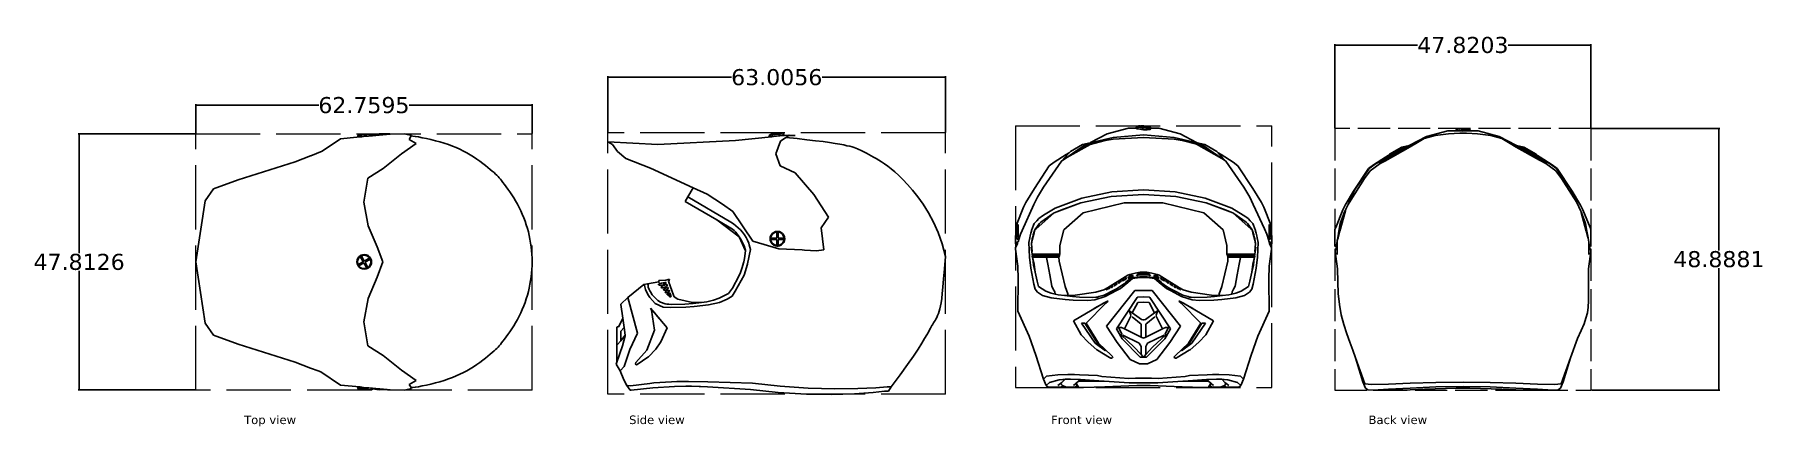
# Model space of a CAD drawing. Header units: inches. Extents: x 96 to 419, y 130 to 203.
import ezdxf

# ---------------------------------------------------------------- set-up
doc = ezdxf.new("R2010")
doc.units = ezdxf.units.IN
doc.header["$MEASUREMENT"] = 0
doc.linetypes.add('ACAD_ISO02W100', pattern=[15, 12, -3])
doc.layers.add('Edges', color=7, linetype='Continuous')
doc.layers.add('outter line', color=1, linetype='ACAD_ISO02W100', lineweight=5)
doc.styles.get("Standard").update_dxf_attribs({"font": 'Verdana.ttf'})
doc.dimstyles.get("Standard").update_dxf_attribs({"dimtxt": 3, "dimasz": 0.18, "dimexe": 0.18, "dimexo": 0.0625, "dimgap": 0.09, "dimtad": 0, "dimtih": 1, "dimtoh": 1, "dimdec": 4, "dimzin": 0, "dimdsep": 46, "dimtxsty": 'Standard', "dimcen": 0.09, "dimadec": 0, "dimazin": 0, "dimtfac": 1, "dimtdec": 4, "dimtofl": 0, "dimtmove": 0, "dimatfit": 3, "dimfxl": 1, "dimtolj": 1, "dimtzin": 0, "dimarcsym": 0})

msp = doc.modelspace()

# ---------------------------------------------------------------- texts
for s, p in [('Top view', (135.58964, 129.98136)), ('Side view', (207.45823, 129.98136)), ('Front view', (286.22905, 129.98136)), ('Back view', (345.4711, 129.98136))]:
    msp.add_text(s, height=1.582619).set_placement(p)

# ---------------------------------------------------------------- blocks, each defined once
blk = doc.blocks.new('Motocross Helmet pl')
at = {"layer": 'Edges'}
for p, q in [((150.17, 178.4), (153.61, 180.73)), ((153.61, 180.73), (156.65, 181.01)), ((156.65, 181.01), (157.44, 181.17)), ((156.65, 181.01), (157.6, 181.09)), ((156.85, 181.14), (156.84, 181.27)), ((156.84, 181.27), (156.86, 181.27)), ((156.86, 181.27), (156.84, 181.27)), ((156.89, 181.14), (156.85, 181.14)), ((156.86, 181.27), (156.97, 181.46)), ((156.86, 181.27), (156.97, 181.46)), ((156.86, 181.27), (156.86, 181.27)), ((156.86, 181.27), (156.86, 181.27)), ((157.03, 181.15), (156.89, 181.14)), ((157, 181.47), (156.97, 181.46)), ((157, 181.46), (156.97, 181.46)), ((156.97, 181.46), (156.97, 181.46)), ((158.08, 181.53), (157, 181.47)), ((158.08, 181.53), (157, 181.46)), ((157, 181.47), (157.12, 181.48)), ((157.12, 181.47), (157, 181.46)), ((157.25, 181.16), (157.03, 181.15)), ((157.12, 181.48), (157.32, 181.49)), ((157.32, 181.48), (157.12, 181.47)), ((157.44, 181.17), (157.25, 181.16)), ((157.32, 181.49), (157.58, 181.51)), ((157.58, 181.49), (157.32, 181.48)), ((157.53, 181.17), (157.44, 181.17)), ((157.6, 181.18), (157.53, 181.17)), ((157.58, 181.51), (157.88, 181.53)), ((157.88, 181.51), (157.58, 181.49)), ((157.86, 181.19), (157.6, 181.18)), ((157.6, 181.18), (157.6, 181.09)), ((157.6, 181.09), (157.6, 181.08)), ((158.22, 181.21), (157.86, 181.19)), ((157.88, 181.53), (158.08, 181.54)), ((157.88, 181.51), (158.08, 181.52)), ((158.08, 181.53), (158.08, 181.54)), ((158.08, 181.53), (158.08, 181.52)), ((158.08, 181.53), (158.08, 181.53)), ((158.08, 181.52), (158.09, 181.35)), ((158.09, 181.35), (158.21, 181.36)), ((158.09, 181.35), (158.09, 181.33)), ((158.21, 181.34), (158.09, 181.33)), ((158.21, 181.36), (158.34, 181.37)), ((158.21, 181.34), (158.34, 181.35)), ((158.58, 181.24), (158.22, 181.21)), ((158.33, 181.54), (159.41, 181.61)), ((158.33, 181.55), (159.41, 181.61)), ((158.52, 181.57), (158.33, 181.55)), ((158.52, 181.55), (158.33, 181.53)), ((158.33, 181.55), (158.33, 181.55)), ((158.33, 181.55), (158.33, 181.54)), ((158.33, 181.54), (158.33, 181.53)), ((158.33, 181.53), (158.34, 181.37)), ((158.34, 181.37), (158.34, 181.35)), ((158.52, 181.57), (158.82, 181.58)), ((158.83, 181.57), (158.52, 181.55)), ((158.84, 181.25), (158.58, 181.24)), ((158.82, 181.58), (159.08, 181.6)), ((159.08, 181.58), (158.83, 181.57)), ((158.91, 181.26), (158.84, 181.25)), ((158.84, 181.25), (158.85, 181.21)), ((158.85, 181.21), (162.85, 181.62)), ((158.85, 181.21), (158.85, 181.19)), ((159.19, 181.27), (158.91, 181.26)), ((159.28, 181.61), (159.08, 181.6)), ((159.08, 181.58), (159.28, 181.6)), ((159.41, 181.29), (159.19, 181.27)), ((159.41, 181.61), (159.28, 181.6)), ((159.28, 181.61), (159.41, 181.61)), ((159.41, 181.61), (159.43, 181.61)), ((159.41, 181.61), (159.43, 181.61)), ((159.55, 181.3), (159.41, 181.29)), ((159.43, 181.61), (159.54, 181.47)), ((159.43, 181.61), (159.43, 181.61)), ((159.54, 181.47), (160.84, 181.64)), ((159.57, 181.43), (159.54, 181.47)), ((159.59, 181.31), (159.55, 181.3)), ((159.57, 181.43), (159.57, 181.43)), ((159.57, 181.43), (159.58, 181.43)), ((159.57, 181.43), (159.58, 181.43)), ((159.57, 181.43), (159.57, 181.43)), ((159.59, 181.31), (159.58, 181.43)), ((162.83, 181.63), (160.84, 181.64)), ((162.85, 181.62), (162.83, 181.63)), ((165.51, 181.63), (162.85, 181.62)), ((166.87, 181.35), (165.51, 181.63)), ((166.81, 181.26), (166.4, 180.63)), ((167.74, 179.86), (166.4, 180.63)), ((166.87, 181.35), (166.81, 181.26)), ((145.12, 176.43), (147.99, 177.53)), ((147.99, 177.53), (148.05, 177.55)), ((148.05, 177.55), (150.17, 178.4)), ((164.99, 177.95), (161.54, 175.21)), ((164.99, 177.95), (167.74, 179.86)), ((134.5, 173.06), (145.12, 176.43)), ((161.54, 175.21), (158.72, 173.38)), ((128.33, 169.13), (129.9, 171.41)), ((129.9, 171.41), (134.5, 173.06)), ((157.94, 168.88), (158.72, 173.38)), ((126.58, 157.73), (128.33, 169.13)), ((158.77, 164.51), (157.94, 168.88)), ((158.77, 164.51), (160.42, 160.57)), ((156.72, 158.12), (156.67, 157.77)), ((156.85, 158.45), (156.72, 158.12)), ((156.81, 158.07), (156.76, 157.75)), ((156.93, 158.37), (156.81, 158.07)), ((157.07, 158.73), (156.85, 158.45)), ((157.13, 158.63), (156.93, 158.37)), ((157.25, 158.87), (157.07, 158.73)), ((157.13, 158.63), (157.28, 158.75)), ((157.35, 158.95), (157.25, 158.87)), ((157.86, 157.8), (157.25, 158.87)), ((157.25, 158.87), (157.28, 158.75)), ((157.83, 157.78), (157.28, 158.75)), ((157.35, 158.95), (157.47, 158.99)), ((157.47, 158.99), (157.7, 159.09)), ((157.5, 158.87), (157.47, 158.99)), ((157.68, 158.95), (157.5, 158.87)), ((158.04, 157.91), (157.5, 158.87)), ((158, 158.98), (157.68, 158.95)), ((158.05, 159.13), (157.7, 159.09)), ((158.32, 158.94), (158, 158.98)), ((158.04, 157.91), (158.99, 158.45)), ((158.4, 159.08), (158.05, 159.13)), ((158.07, 157.92), (159.13, 158.52)), ((158.17, 157.69), (159.12, 158.23)), ((158.32, 158.94), (158.62, 158.81)), ((158.73, 158.94), (158.4, 159.08)), ((158.87, 158.61), (158.62, 158.81)), ((159.01, 158.71), (158.73, 158.94)), ((158.87, 158.61), (158.99, 158.45)), ((158.99, 158.45), (159.13, 158.52)), ((159.22, 158.43), (159.01, 158.71)), ((159.25, 158.3), (159.12, 158.23)), ((159.19, 158.04), (159.12, 158.23)), ((159.13, 158.52), (159.2, 158.42)), ((159.23, 157.72), (159.19, 158.04)), ((159.25, 158.3), (159.2, 158.42)), ((159.36, 158.09), (159.22, 158.43)), ((159.4, 157.74), (159.36, 158.09)), ((160.42, 160.57), (161.5, 157.76)), ((126.58, 157.73), (128.33, 146.33)), ((156.67, 157.77), (156.67, 157.73)), ((156.67, 157.73), (156.71, 157.41)), ((156.71, 157.41), (156.8, 157.19)), ((156.76, 157.75), (156.8, 157.43)), ((157.86, 157.8), (156.8, 157.19)), ((156.8, 157.43), (156.88, 157.24)), ((156.8, 157.19), (156.88, 157.24)), ((156.8, 157.19), (156.85, 157.08)), ((156.85, 157.08), (156.92, 156.98)), ((157.83, 157.78), (156.88, 157.24)), ((156.92, 156.98), (157, 157.03)), ((156.92, 156.98), (157.06, 156.79)), ((157.95, 157.57), (157, 157.03)), ((157.12, 156.87), (157, 157.03)), ((157.06, 156.79), (157.34, 156.57)), ((157.12, 156.87), (157.38, 156.66)), ((157.34, 156.57), (157.67, 156.43)), ((157.38, 156.66), (157.67, 156.54)), ((157.67, 156.54), (157.99, 156.49)), ((157.67, 156.43), (158.02, 156.38)), ((157.83, 157.78), (157.86, 157.8)), ((157.95, 157.57), (157.98, 157.58)), ((157.95, 157.57), (158.5, 156.6)), ((157.98, 157.58), (158.59, 156.5)), ((157.99, 156.49), (158.31, 156.53)), ((158.02, 156.38), (158.37, 156.42)), ((158.04, 157.91), (158.07, 157.92)), ((158.17, 157.69), (158.71, 156.72)), ((158.31, 156.53), (158.5, 156.6)), ((158.37, 156.42), (158.59, 156.5)), ((158.5, 156.6), (158.59, 156.5)), ((158.59, 156.5), (158.7, 156.55)), ((158.7, 156.55), (158.8, 156.63)), ((158.72, 156.56), (158.7, 156.55)), ((158.87, 156.84), (158.71, 156.72)), ((158.71, 156.72), (158.8, 156.63)), ((158.72, 156.56), (159, 156.77)), ((158.77, 150.94), (160.42, 154.89)), ((158.87, 156.84), (159.06, 157.1)), ((159, 156.77), (159.22, 157.05)), ((159.06, 157.1), (159.19, 157.4)), ((159.23, 157.72), (159.19, 157.4)), ((159.22, 157.05), (159.36, 157.38)), ((159.36, 157.38), (159.4, 157.73)), ((159.4, 157.73), (159.4, 157.74)), ((160.42, 154.89), (161.51, 157.73)), ((161.5, 157.76), (161.51, 157.73)), ((158.77, 150.94), (157.94, 146.58)), ((128.33, 146.33), (129.9, 144.05)), ((157.94, 146.58), (158.72, 142.07)), ((129.9, 144.05), (134.5, 142.4)), ((134.5, 142.4), (145.12, 139.03)), ((161.54, 140.24), (158.72, 142.07)), ((145.12, 139.03), (147.99, 137.92)), ((164.99, 137.51), (161.54, 140.24)), ((147.99, 137.92), (149.44, 137.41)), ((149.44, 137.41), (149.95, 137.21)), ((149.95, 137.21), (153.61, 134.73)), ((164.99, 137.51), (167.74, 135.59)), ((167.74, 135.59), (166.4, 134.82)), ((153.61, 134.73), (157.2, 134.4)), ((156.85, 134.31), (156.84, 134.19)), ((156.84, 134.19), (156.86, 134.18)), ((156.86, 134.19), (156.84, 134.19)), ((156.89, 134.31), (156.85, 134.31)), ((156.86, 134.19), (156.86, 134.18)), ((156.86, 134.18), (156.86, 134.18)), ((156.86, 134.18), (156.97, 133.99)), ((156.86, 134.18), (156.97, 133.99)), ((157.03, 134.31), (156.89, 134.31)), ((157, 133.99), (156.97, 133.99)), ((157, 133.99), (156.97, 133.99)), ((156.97, 133.99), (156.97, 133.99)), ((157, 133.99), (157.12, 133.98)), ((157.12, 133.99), (157, 133.99)), ((158.08, 133.92), (157, 133.99)), ((158.08, 133.93), (157, 133.99)), ((157.25, 134.3), (157.03, 134.31)), ((157.32, 133.98), (157.12, 133.99)), ((157.12, 133.98), (157.32, 133.96)), ((157.2, 134.4), (157.6, 134.31)), ((157.2, 134.4), (157.6, 134.36)), ((157.53, 134.28), (157.25, 134.3)), ((157.58, 133.96), (157.32, 133.98)), ((157.32, 133.96), (157.58, 133.95)), ((157.6, 134.28), (157.53, 134.28)), ((157.88, 133.95), (157.58, 133.96)), ((157.58, 133.95), (157.88, 133.93)), ((157.6, 134.36), (157.6, 134.37)), ((157.6, 134.31), (157.6, 134.36)), ((157.6, 134.28), (157.6, 134.31)), ((157.86, 134.26), (157.6, 134.28)), ((158.22, 134.24), (157.86, 134.26)), ((157.88, 133.95), (158.08, 133.93)), ((157.88, 133.93), (158.08, 133.92)), ((158.08, 133.93), (158.09, 134.1)), ((158.08, 133.93), (158.08, 133.93)), ((158.08, 133.92), (158.08, 133.93)), ((158.08, 133.92), (158.08, 133.92)), ((158.21, 134.12), (158.09, 134.12)), ((158.09, 134.1), (158.09, 134.12)), ((158.09, 134.1), (158.21, 134.09)), ((158.21, 134.12), (158.34, 134.11)), ((158.21, 134.09), (158.34, 134.09)), ((158.58, 134.22), (158.22, 134.24)), ((158.33, 133.92), (158.34, 134.09)), ((158.33, 133.91), (158.33, 133.92)), ((158.52, 133.91), (158.33, 133.92)), ((158.33, 133.91), (158.33, 133.9)), ((158.33, 133.91), (158.33, 133.91)), ((158.33, 133.91), (159.41, 133.85)), ((158.33, 133.91), (159.41, 133.84)), ((158.52, 133.89), (158.33, 133.9)), ((158.34, 134.09), (158.34, 134.11)), ((158.83, 133.89), (158.52, 133.91)), ((158.52, 133.89), (158.82, 133.87)), ((158.84, 134.2), (158.58, 134.22)), ((158.82, 133.87), (159.08, 133.86)), ((159.08, 133.87), (158.83, 133.89)), ((158.84, 134.2), (158.85, 134.24)), ((158.91, 134.2), (158.84, 134.2)), ((158.85, 134.24), (158.85, 134.26)), ((158.85, 134.24), (162.31, 133.89)), ((159.19, 134.18), (158.91, 134.2)), ((159.08, 133.87), (159.28, 133.86)), ((159.28, 133.85), (159.08, 133.86)), ((159.41, 134.16), (159.19, 134.18)), ((159.41, 133.85), (159.28, 133.86)), ((159.28, 133.85), (159.41, 133.84)), ((159.55, 134.15), (159.41, 134.16)), ((159.41, 133.85), (159.43, 133.85)), ((159.41, 133.84), (159.43, 133.84)), ((159.57, 134.02), (159.43, 133.85)), ((159.43, 133.85), (159.43, 133.84)), ((159.59, 134.15), (159.55, 134.15)), ((159.57, 134.03), (159.58, 134.02)), ((159.57, 134.02), (159.57, 134.03)), ((159.57, 134.02), (159.57, 134.02)), ((159.57, 134.02), (159.58, 134.02)), ((159.59, 134.04), (159.58, 134.02)), ((159.59, 134.15), (159.59, 134.04)), ((159.59, 134.04), (160.84, 133.88)), ((162.31, 133.89), (160.84, 133.88)), ((162.31, 133.89), (162.85, 133.83)), ((165.51, 133.82), (162.85, 133.83)), ((166.87, 134.11), (165.51, 133.82)), ((166.77, 134.26), (166.4, 134.82)), ((166.82, 134.26), (166.77, 134.25)), ((166.82, 134.26), (166.77, 134.26)), ((166.77, 134.25), (166.77, 134.26)), ((166.87, 134.11), (166.77, 134.25))]:
    blk.add_line(p, q, dxfattribs=at)
blk.add_lwpolyline([(166.82, 134.26), (167.09, 134.28), (167.54, 134.34), (168.13, 134.44), (168.84, 134.58), (169.62, 134.74), (170.46, 134.93), (171.31, 135.14), (172.16, 135.37), (172.97, 135.62), (173.74, 135.88), (174.48, 136.15), (175.19, 136.44), (175.87, 136.75), (176.54, 137.08), (177.18, 137.42), (177.81, 137.79), (178.42, 138.17), (179.02, 138.58), (179.59, 138.98), (180.14, 139.39), (180.65, 139.78), (181.12, 140.16), (181.55, 140.51), (181.93, 140.83), (182.25, 141.11), (182.53, 141.36), (182.77, 141.6), (183, 141.83), (183.21, 142.06), (183.43, 142.32), (183.66, 142.6), (183.91, 142.93), (184.19, 143.3), (184.51, 143.73), (184.84, 144.2), (185.2, 144.7), (185.55, 145.24), (185.92, 145.8), (186.27, 146.39), (186.61, 146.99), (186.94, 147.61), (187.25, 148.24), (187.53, 148.87), (187.8, 149.52), (188.04, 150.17), (188.27, 150.84), (188.47, 151.51), (188.66, 152.19), (188.82, 152.87), (188.96, 153.56), (189.08, 154.25), (189.18, 154.95), (189.26, 155.65), (189.31, 156.35), (189.34, 157.05), (189.36, 157.76), (189.34, 158.46), (189.31, 159.17), (189.26, 159.87), (189.18, 160.57), (189.08, 161.27), (188.96, 161.96), (188.82, 162.65), (188.66, 163.33), (188.47, 164.01), (188.27, 164.68), (188.04, 165.34), (187.8, 166), (187.53, 166.65), (187.25, 167.28), (186.94, 167.91), (186.61, 168.52), (186.27, 169.13), (185.92, 169.72), (185.55, 170.28), (185.2, 170.82), (184.84, 171.32), (184.51, 171.79), (184.19, 172.21), (183.91, 172.59), (183.66, 172.92), (183.43, 173.2), (183.21, 173.45), (183, 173.69), (182.77, 173.92), (182.53, 174.15), (182.25, 174.41), (181.93, 174.69), (181.55, 175.01), (181.12, 175.36), (180.65, 175.74), (180.14, 176.13), (179.59, 176.54), (179.02, 176.94), (178.42, 177.34), (177.81, 177.73), (177.18, 178.1), (176.54, 178.44), (175.87, 178.77), (175.19, 179.08), (174.48, 179.37), (173.74, 179.64), (172.97, 179.9), (172.16, 180.14), (171.31, 180.37), (170.46, 180.58), (169.62, 180.77), (168.84, 180.94), (168.13, 181.07), (167.54, 181.17), (167.09, 181.24), (166.81, 181.26)], dxfattribs=at)
blk = doc.blocks.new('Motocross Helmet rs')
at = {"layer": 'Edges'}
for p, q in [((-22.2, 22.2), (-31.5, 22.7)), ((-31.5, 22.7), (-30.63, 22.21)), ((-22.2, 22.2), (-7.67, 22.97)), ((-7.67, 22.97), (-1.01, 23.69)), ((-1.42, 23.81), (-1.33, 24.01)), ((-1.4, 23.69), (-1.42, 23.81)), ((-1.4, 23.69), (-1.36, 23.67)), ((-1.36, 23.67), (-1.22, 23.67)), ((-1.28, 24.04), (-1.33, 24.01)), ((-1.33, 24.01), (-1.28, 24)), ((-1.29, 23.79), (-1.21, 24)), ((-1.16, 23.82), (-1.29, 23.79)), ((-1.29, 23.79), (-1.24, 23.79)), ((-1.16, 24.08), (-1.28, 24.04)), ((-1.28, 24), (-1.21, 24)), ((-1.24, 23.79), (-1.16, 23.8)), ((-1.22, 23.67), (-1.01, 23.69)), ((-0.26, 24.18), (-1.21, 24)), ((-0.96, 24.13), (-1.16, 24.08)), ((-1.16, 23.82), (-1.09, 24)), ((-1.16, 23.8), (-1.16, 23.82)), ((-0.26, 24.17), (-1.09, 24)), ((-0.97, 24.01), (-1.09, 24)), ((-1.01, 23.69), (-0.83, 23.7)), ((-0.97, 24.01), (-0.71, 24.04)), ((-0.96, 24.13), (-0.8, 24.16)), ((-0.65, 23.72), (-0.83, 23.7)), ((-0.83, 23.7), (-0.72, 23.72)), ((-0.6, 24.17), (-0.8, 24.16)), ((-0.72, 23.72), (-0.65, 23.73)), ((-0.71, 24.04), (-0.41, 24.08)), ((-0.65, 23.73), (-0.4, 23.76)), ((-0.65, 23.73), (-0.65, 23.72)), ((-0.59, 23.73), (-0.65, 23.72)), ((-0.59, 24.2), (-0.6, 24.17)), ((-0.26, 24.18), (-0.6, 24.17)), ((-0.05, 24.23), (-0.59, 24.2)), ((-0.41, 24.23), (-0.59, 24.2)), ((-0.09, 24.29), (-0.41, 24.23)), ((-0.41, 24.08), (-0.09, 24.13)), ((-0.4, 23.76), (-0.05, 23.81)), ((-0.14, 24.19), (-0.26, 24.17)), ((-0.26, 24.18), (-0.26, 24.17)), ((-0.2, 23.76), (-0.19, 23.76)), ((0.6, 23.83), (-0.19, 23.76)), ((0.69, 22.88), (-0.15, 20.51)), ((-0.14, 24.19), (-0.04, 24.19)), ((0.23, 24.34), (-0.09, 24.29)), ((-0.09, 24.13), (0.23, 24.18)), ((-0.05, 24.23), (0.9, 24.41)), ((-0.05, 24.23), (-0.04, 24.19)), ((-0.05, 23.81), (0.31, 23.87)), ((-0.04, 24.19), (0.08, 24.2)), ((0.08, 24.23), (0.92, 24.39)), ((0.08, 24.23), (0.62, 24.26)), ((0.08, 24.23), (0.08, 24.2)), ((0.08, 24.2), (0.41, 24.21)), ((0.23, 24.34), (0.53, 24.37)), ((0.23, 24.18), (0.41, 24.21)), ((0.31, 23.87), (0.59, 23.92)), ((0.41, 24.21), (0.48, 24.06)), ((0.48, 24.06), (0.71, 24.07)), ((0.48, 24.06), (0.5, 24.03)), ((0.5, 24.03), (0.61, 24.05)), ((0.78, 24.4), (0.53, 24.37)), ((0.59, 23.92), (0.63, 23.93)), ((0.59, 23.92), (0.6, 23.83)), ((2.33, 23.98), (0.6, 23.83)), ((0.61, 24.05), (0.71, 24.07)), ((0.78, 24.29), (0.62, 24.26)), ((0.62, 24.26), (0.71, 24.07)), ((0.63, 23.93), (0.92, 23.99)), ((0.69, 22.88), (1.68, 23.54)), ((0.78, 24.4), (0.9, 24.41)), ((0.78, 24.29), (0.98, 24.34)), ((0.9, 24.41), (0.92, 24.39)), ((0.92, 24.39), (1.03, 24.42)), ((0.92, 23.99), (1.13, 24.04)), ((0.98, 24.34), (1.1, 24.37)), ((1.1, 24.42), (1.03, 24.42)), ((1.14, 24.4), (1.1, 24.42)), ((1.14, 24.4), (1.1, 24.37)), ((1.13, 24.04), (1.27, 24.08)), ((1.3, 24.24), (1.14, 24.4)), ((1.27, 24.08), (1.32, 24.11)), ((1.32, 24.11), (1.3, 24.24)), ((1.68, 23.54), (2.14, 23.85)), ((2.14, 23.85), (2.33, 23.98)), ((3.42, 23.92), (2.14, 23.85)), ((2.33, 23.98), (3.42, 23.92)), ((-30.63, 22.21), (-29.75, 20.92)), ((-29.75, 20.92), (-28.19, 19.59)), ((-28.19, 19.59), (-23.59, 17.78)), ((-0.15, 20.51), (0.64, 18.23)), ((-23.59, 17.78), (-15.58, 14.15)), ((3.46, 16.95), (0.64, 18.23)), ((6.91, 12.88), (3.46, 16.95)), ((-15.58, 14.15), (-16.57, 12.44)), ((-15.58, 14.15), (-12.97, 12.96)), ((-12.97, 12.96), (-10.1, 11.08)), ((-16.57, 12.44), (-17.07, 11.57)), ((-11.16, 8.13), (-17.07, 11.57)), ((-8.58, 7.73), (-16.57, 12.44)), ((-10.1, 11.08), (-8.21, 9.69)), ((-8.21, 9.69), (-4.48, 4.15)), ((6.91, 12.88), (9.65, 8.68)), ((-11.16, 8.13), (-7, 4.99)), ((-11.16, 8.13), (-8.25, 6.44)), ((-8.09, 7.41), (-8.58, 7.73)), ((-8.09, 7.41), (-7.62, 7.07)), ((-7.18, 6.69), (-7.62, 7.07)), ((-6.78, 6.27), (-7.18, 6.69)), ((9.65, 8.68), (8.31, 6.65)), ((8.78, 2.53), (8.31, 6.65)), ((-8.25, 6.44), (-7.95, 6.14)), ((-7.95, 6.14), (-7.66, 5.83)), ((-7.66, 5.83), (-7.38, 5.5)), ((-7.38, 5.5), (-7.12, 5.16)), ((-7.12, 5.16), (-7, 4.99)), ((-7, 4.99), (-5.83, 2.36)), ((-7, 4.99), (-6.88, 4.81)), ((-6.88, 4.81), (-6.65, 4.44)), ((-6.4, 5.83), (-6.78, 6.27)), ((-6.65, 4.44), (-6.45, 4.07)), ((-6.45, 4.07), (-6.26, 3.68)), ((-6.05, 5.36), (-6.4, 5.83)), ((-6.26, 3.68), (-6.09, 3.29)), ((-6.09, 3.29), (-5.94, 2.89)), ((-5.74, 4.87), (-6.05, 5.36)), ((-5.74, 4.87), (-5.47, 4.36)), ((-5.24, 3.83), (-5.47, 4.36)), ((-5.12, 3.51), (-5.24, 3.83)), ((-5.12, 3.51), (-4.87, 2.63)), ((-4.48, 4.15), (0.38, 2.76)), ((-1.23, 4.75), (-1.25, 4.63)), ((-1.25, 4.63), (-1.23, 4.5)), ((-1.2, 4.99), (-1.23, 4.75)), ((-1.23, 4.75), (-1.12, 4.76)), ((-1.23, 4.5), (-1.12, 4.51)), ((-1.23, 4.5), (-1.2, 4.27)), ((-1.06, 5.32), (-1.2, 4.99)), ((-1.2, 4.27), (-1.06, 3.94)), ((-1.09, 4.95), (-1.12, 4.76)), ((-0.01, 4.76), (-1.12, 4.76)), ((-1.09, 4.31), (-1.12, 4.51)), ((-0.01, 4.51), (-1.12, 4.51)), ((-0.97, 5.26), (-1.09, 4.95)), ((-1.09, 4.31), (-0.97, 4.01)), ((-0.85, 5.6), (-1.06, 5.32)), ((-1.06, 3.94), (-0.85, 3.66)), ((-0.77, 5.51), (-0.97, 5.26)), ((-0.97, 4.01), (-0.77, 3.75)), ((-0.56, 5.82), (-0.85, 5.6)), ((-0.85, 3.66), (-0.56, 3.44)), ((-0.51, 5.71), (-0.77, 5.51)), ((-0.77, 3.75), (-0.51, 3.55)), ((-0.23, 5.96), (-0.56, 5.82)), ((-0.56, 3.44), (-0.23, 3.3)), ((-0.21, 5.84), (-0.51, 5.71)), ((-0.51, 3.55), (-0.21, 3.42)), ((0, 5.99), (-0.23, 5.96)), ((-0.23, 3.3), (0, 3.27)), ((-0.21, 5.84), (-0.01, 5.86)), ((-0.21, 3.42), (-0.01, 3.4)), ((0, 5.99), (-0.01, 5.86)), ((-0.01, 4.76), (-0.01, 5.86)), ((-0.01, 4.76), (0, 4.75)), ((-0.01, 4.51), (-0.01, 3.4)), ((-0.01, 4.51), (0, 4.5)), ((-0.01, 3.4), (0, 3.27)), ((0.12, 6), (0, 5.99)), ((0, 4.75), (0, 5.99)), ((0, 4.5), (0, 3.27)), ((0, 3.27), (0.12, 3.25)), ((0.12, 6), (0.25, 5.99)), ((0.12, 3.25), (0.25, 3.27)), ((0.13, 3.25), (0.12, 3.25)), ((0.13, 3.25), (0.49, 3.3)), ((0.24, 5.86), (0.25, 5.99)), ((0.24, 4.76), (0.24, 5.86)), ((0.44, 5.84), (0.24, 5.86)), ((0.24, 4.76), (0.25, 4.75)), ((0.24, 4.51), (1.34, 4.51)), ((0.24, 4.51), (0.24, 3.4)), ((0.44, 3.42), (0.24, 3.4)), ((0.24, 3.4), (0.25, 3.27)), ((0.25, 5.99), (0.49, 5.96)), ((0.25, 4.75), (1.34, 4.76)), ((0.74, 5.71), (0.44, 5.84)), ((0.44, 3.42), (0.74, 3.55)), ((0.82, 5.82), (0.49, 5.96)), ((0.49, 3.3), (0.82, 3.44)), ((1, 5.52), (0.74, 5.71)), ((0.74, 3.55), (1, 3.75)), ((1.1, 5.6), (0.82, 5.82)), ((0.82, 3.44), (1.1, 3.66)), ((1, 5.52), (1.19, 5.26)), ((1.19, 4.01), (1, 3.75)), ((1.32, 5.32), (1.1, 5.6)), ((1.1, 3.66), (1.32, 3.94)), ((1.32, 4.95), (1.19, 5.26)), ((1.19, 4.01), (1.32, 4.31)), ((1.46, 4.98), (1.32, 5.32)), ((1.32, 4.95), (1.34, 4.76)), ((1.32, 4.31), (1.34, 4.51)), ((1.32, 3.94), (1.46, 4.27)), ((1.34, 4.76), (1.48, 4.76)), ((1.48, 4.51), (1.34, 4.51)), ((1.5, 4.63), (1.46, 4.98)), ((1.46, 4.27), (1.5, 4.63)), ((1.48, 4.76), (1.5, 4.63)), ((1.48, 4.51), (1.5, 4.63)), ((-6.19, 0.1), (-6.32, -0.31)), ((-6.15, 0.33), (-6.19, 0.1)), ((-6.05, 0.94), (-6.15, 0.33)), ((-5.83, 2.36), (-6.05, 0.94)), ((-5.94, 2.89), (-5.81, 2.48)), ((-5.81, 2.48), (-5.83, 2.36)), ((-5.83, 2.36), (-5.81, 2.31)), ((-5.48, -0.08), (-4.87, 2.63)), ((0.38, 2.76), (4.76, 2.55)), ((5.2, 2.48), (4.76, 2.55)), ((7.42, 2.37), (5.2, 2.48)), ((8.78, 2.53), (7.42, 2.37)), ((-22.04, -3.41), (-22.03, -3.2)), ((-20.71, -3.12), (-22.03, -3.16)), ((-22.03, -3.2), (-22.03, -3.16)), ((-20.71, -3.12), (-19.99, -2.94)), ((-20.22, -3.39), (-20.11, -3.1)), ((-20.11, -3.1), (-19.99, -2.94)), ((-8.24, -4.58), (-7.09, -2.34)), ((-7.74, -5.18), (-6.1, -2.18)), ((-7.09, -2.34), (-6.75, -1.7)), ((-6.45, -0.72), (-6.75, -1.7)), ((-6.32, -0.31), (-6.45, -0.72)), ((-6.1, -2.18), (-5.49, -0.15)), ((-5.49, -0.15), (-5.48, -0.08)), ((-29.1, -7.59), (-27.77, -6.32)), ((-24.81, -3.92), (-27.77, -6.32)), ((-26, -12.99), (-27.77, -6.32)), ((-24.12, -3.8), (-24.81, -3.92)), ((-24.68, -4.11), (-24.81, -3.92)), ((-24.49, -4.85), (-24.68, -4.11)), ((-24.23, -5.43), (-24.49, -4.85)), ((-24.23, -5.43), (-23.96, -5.98)), ((-22.04, -3.41), (-24.12, -3.8)), ((-24.01, -3.95), (-24.12, -3.8)), ((-24.01, -3.95), (-24.01, -4.43)), ((-23.82, -4.82), (-24.01, -4.43)), ((-23.96, -5.98), (-23.7, -6.36)), ((-23.67, -5.08), (-23.82, -4.82)), ((-22.67, -7.45), (-23.7, -6.36)), ((-23.54, -5.28), (-23.67, -5.08)), ((-23.23, -5.82), (-23.54, -5.28)), ((-23.07, -6.05), (-23.23, -5.82)), ((-22.47, -6.65), (-23.07, -6.05)), ((-22.07, -3.95), (-22.06, -3.87)), ((-22.02, -3.97), (-22.07, -3.95)), ((-22.06, -3.87), (-22.04, -3.84)), ((-22.05, -3.58), (-22.04, -3.41)), ((-21.82, -3.75), (-22.04, -3.84)), ((-22.02, -3.97), (-21.9, -4.04)), ((-21.71, -4.05), (-21.9, -4.04)), ((-21.56, -3.69), (-21.82, -3.75)), ((-21.59, -4.04), (-21.71, -4.05)), ((-21.22, -3.95), (-21.59, -4.04)), ((-21.56, -4.35), (-21.58, -4.45)), ((-21.44, -4.52), (-21.58, -4.45)), ((-21.58, -4.45), (-21.58, -4.45)), ((-21.56, -3.69), (-21.48, -3.67)), ((-21.56, -4.35), (-21.39, -4.22)), ((-21.48, -3.67), (-21.19, -3.63)), ((-21.44, -4.52), (-21.19, -4.52)), ((-21.39, -4.22), (-21.11, -4.1)), ((-21.12, -3.91), (-21.22, -3.95)), ((-21.19, -3.63), (-21.11, -3.6)), ((-20.97, -4.47), (-21.19, -4.52)), ((-21.19, -4.52), (-21.19, -4.52)), ((-21.14, -4.82), (-21.16, -4.92)), ((-21.16, -4.92), (-21.1, -4.96)), ((-21.01, -4.7), (-21.14, -4.82)), ((-20.9, -3.82), (-21.12, -3.91)), ((-21.03, -3.58), (-21.11, -3.6)), ((-21.11, -4.1), (-21.07, -4.09)), ((-21.05, -4.99), (-21.1, -4.96)), ((-21.07, -4.09), (-20.81, -3.96)), ((-21.05, -4.99), (-20.84, -5)), ((-21.03, -3.58), (-20.86, -3.56)), ((-20.92, -4.66), (-21.01, -4.7)), ((-20.88, -4.44), (-20.97, -4.47)), ((-20.79, -4.59), (-20.92, -4.66)), ((-20.9, -3.82), (-20.69, -3.65)), ((-20.88, -4.44), (-20.6, -4.29)), ((-20.86, -3.56), (-20.81, -3.53)), ((-20.84, -5), (-20.83, -4.99)), ((-20.59, -4.92), (-20.83, -4.99)), ((-20.81, -3.53), (-20.66, -3.54)), ((-20.71, -3.94), (-20.81, -3.96)), ((-20.81, -5.41), (-20.8, -5.36)), ((-20.78, -5.42), (-20.81, -5.41)), ((-20.8, -5.31), (-20.75, -5.27)), ((-20.8, -5.31), (-20.8, -5.36)), ((-20.54, -4.51), (-20.79, -4.59)), ((-20.78, -5.42), (-20.71, -5.47)), ((-20.75, -5.27), (-20.68, -5.2)), ((-20.71, -3.94), (-20.56, -3.93)), ((-20.69, -5.47), (-20.71, -5.47)), ((-20.66, -3.54), (-20.69, -3.65)), ((-20.53, -5.46), (-20.69, -5.47)), ((-20.68, -5.2), (-20.49, -5.09)), ((-20.6, -4.29), (-20.44, -4.13)), ((-20.38, -4.79), (-20.59, -4.92)), ((-20.42, -3.99), (-20.56, -3.93)), ((-20.54, -4.51), (-20.52, -4.51)), ((-20.32, -5.39), (-20.53, -5.46)), ((-20.52, -4.51), (-20.34, -4.5)), ((-20.43, -5.07), (-20.49, -5.09)), ((-20.44, -4.13), (-20.42, -3.99)), ((-20.44, -5.82), (-20.43, -5.78)), ((-20.39, -5.84), (-20.44, -5.82)), ((-20.28, -5.02), (-20.43, -5.07)), ((-20.43, -5.75), (-20.35, -5.66)), ((-20.43, -5.75), (-20.43, -5.78)), ((-20.37, -5.84), (-20.39, -5.84)), ((-20.38, -4.79), (-20.24, -4.65)), ((-20.37, -5.84), (-20.24, -5.82)), ((-20.27, -5.61), (-20.35, -5.66)), ((-20.23, -4.55), (-20.34, -4.5)), ((-20.32, -5.39), (-20.13, -5.27)), ((-20.28, -5.02), (-20.1, -5)), ((-20.21, -5.57), (-20.27, -5.61)), ((-20.24, -4.63), (-20.23, -4.55)), ((-20.24, -4.63), (-20.24, -4.65)), ((-20.24, -5.82), (-20.09, -5.75)), ((-20.13, -3.51), (-20.22, -3.39)), ((-20.21, -5.96), (-20.22, -5.99)), ((-20.22, -5.99), (-20.22, -6)), ((-20.16, -6.03), (-20.22, -6)), ((-20.21, -5.57), (-20.06, -5.51)), ((-20.21, -5.96), (-20.14, -5.89)), ((-20.16, -6.03), (-20.06, -6.02)), ((-20.14, -5.89), (-20.03, -5.83)), ((-20.13, -3.51), (-19.3, -5.88)), ((-20.13, -5.27), (-20.01, -5.14)), ((-20, -5.04), (-20.1, -5)), ((-20.09, -5.75), (-19.96, -5.67)), ((-19.94, -5.49), (-20.06, -5.51)), ((-19.94, -5.98), (-20.06, -6.02)), ((-19.96, -5.8), (-20.03, -5.83)), ((-20, -5.04), (-20.01, -5.09)), ((-20.01, -5.14), (-20.01, -5.09)), ((-20.01, -6.18), (-19.99, -6.16)), ((-20.01, -6.22), (-20.01, -6.18)), ((-20.01, -6.22), (-19.97, -6.24)), ((-19.99, -6.16), (-19.96, -6.13)), ((-19.89, -6.24), (-19.97, -6.24)), ((-19.9, -5.62), (-19.96, -5.67)), ((-19.96, -5.8), (-19.91, -5.78)), ((-19.96, -6.13), (-19.88, -6.08)), ((-19.94, -5.49), (-19.87, -5.52)), ((-19.94, -5.98), (-19.83, -5.92)), ((-19.91, -5.78), (-19.81, -5.77)), ((-19.9, -5.62), (-19.88, -5.59)), ((-19.8, -6.21), (-19.89, -6.24)), ((-19.88, -5.59), (-19.87, -5.52)), ((-19.88, -6.08), (-19.79, -6.05)), ((-19.83, -5.92), (-19.76, -5.85)), ((-19.76, -5.8), (-19.81, -5.77)), ((-19.72, -6.16), (-19.8, -6.21)), ((-19.79, -6.05), (-19.71, -6.04)), ((-19.76, -5.8), (-19.76, -5.85)), ((-19.72, -6.16), (-19.67, -6.11)), ((-19.71, -6.04), (-19.71, -6.04)), ((-19.67, -6.07), (-19.71, -6.04)), ((-19.67, -6.07), (-19.67, -6.11)), ((-19.14, -6.21), (-19.3, -5.88)), ((-18.45, -6.64), (-19.14, -6.21)), ((-10.77, -6.48), (-8.98, -5.59)), ((-8.33, -6.07), (-9.28, -6.68)), ((-8.98, -5.59), (-8.24, -4.58)), ((-8.33, -6.07), (-7.74, -5.18)), ((-29.1, -7.6), (-29.1, -7.59)), ((-29.09, -7.63), (-29.1, -7.6)), ((-29.09, -7.63), (-28.73, -10.22)), ((-23.56, -8.32), (-23.4, -8.71)), ((-23.56, -8.32), (-22.89, -9.12)), ((-23.4, -8.71), (-22.83, -12.46)), ((-22.96, -9.04), (-22.5, -9.59)), ((-20.48, -12.01), (-22.83, -9.19)), ((-21.19, -8.12), (-22.67, -7.45)), ((-22.5, -9.59), (-21.96, -10.24)), ((-22.18, -6.91), (-22.47, -6.65)), ((-21.7, -7.2), (-22.18, -6.91)), ((-20.86, -7.5), (-21.7, -7.2)), ((-21.19, -8.12), (-19.79, -8.21)), ((-20.53, -7.58), (-20.86, -7.5)), ((-20.15, -7.62), (-20.53, -7.58)), ((-19.63, -7.66), (-20.15, -7.62)), ((-19.79, -8.21), (-16.97, -8.13)), ((-19.63, -7.66), (-17.13, -7.58)), ((-15.71, -7.25), (-18.45, -6.64)), ((-17.13, -7.58), (-15.62, -7.48)), ((-16.97, -8.13), (-15.43, -8.01)), ((-15.71, -7.25), (-14.06, -7.28)), ((-15.62, -7.48), (-14.06, -7.28)), ((-15.43, -8.01), (-12.76, -7.73)), ((-14.06, -7.28), (-13.06, -7.16)), ((-11.82, -6.87), (-13.06, -7.16)), ((-12.76, -7.73), (-10.66, -7.26)), ((-11.82, -6.87), (-10.77, -6.48)), ((-10.66, -7.26), (-9.28, -6.68)), ((-29.85, -11.91), (-29.79, -11.85)), ((-29.85, -18.4), (-29.85, -11.91)), ((-29.64, -11.85), (-29.79, -11.85)), ((-29.47, -11.79), (-29.64, -11.85)), ((-29.48, -11.81), (-29.47, -11.79)), ((-29.47, -11.79), (-28.73, -10.22)), ((-29.13, -12.66), (-28.49, -11.95)), ((-29.13, -14.41), (-29.13, -12.66)), ((-28.73, -10.22), (-28.49, -11.95)), ((-28.49, -11.95), (-28.29, -13.37)), ((-22.83, -12.46), (-24.25, -16.18)), ((-21.62, -14.61), (-20.48, -12.01)), ((-28.82, -15.38), (-29.85, -18.4)), ((-29.13, -14.41), (-29.77, -15.21)), ((-28.29, -13.37), (-29.13, -14.41)), ((-28.27, -13.52), (-28.82, -15.38)), ((-28.46, -19.21), (-27.41, -16.08)), ((-28.29, -13.37), (-28.27, -13.52)), ((-26, -12.99), (-27.41, -16.08)), ((-23.91, -17.43), (-22.56, -15.99)), ((-21.62, -14.61), (-22.56, -15.99)), ((-29.85, -18.4), (-30, -18.81)), ((-30, -18.81), (-29.23, -20.02)), ((-29.23, -20.02), (-28.46, -19.21)), ((-26.29, -18.47), (-26.38, -18.73)), ((-26.38, -18.73), (-26.33, -18.86)), ((-26.33, -18.86), (-26.16, -18.97)), ((-24.25, -16.18), (-26.29, -18.47)), ((-26.16, -18.97), (-26.03, -18.86)), ((-26.03, -18.86), (-24.06, -17.51)), ((-24.06, -17.51), (-23.91, -17.43)), ((-28.57, -21.69), (-29.23, -20.02)), ((-27.97, -22.75), (-28.57, -21.69)), ((-27.31, -22.81), (-23.67, -22.4)), ((-23.67, -22.4), (-22.93, -22.25)), ((-22.93, -22.25), (-19.67, -22.07)), ((-18.66, -22.01), (-19.67, -22.07)), ((-16.49, -22.01), (-18.66, -22.01)), ((-16.49, -22.01), (-12.84, -22.09)), ((-12.84, -22.09), (-4.52, -22.33)), ((-4.52, -22.33), (0.66, -22.91)), ((-27.35, -23.62), (-27.97, -22.75)), ((-27.84, -22.75), (-27.97, -22.75)), ((-27.84, -22.75), (-27.31, -22.81)), ((-27.16, -23.62), (-27.35, -23.62)), ((-27.16, -23.62), (-23.14, -23.21)), ((-19.09, -22.97), (-23.14, -23.21)), ((-17, -22.89), (-19.09, -22.97)), ((-15.94, -22.9), (-17, -22.89)), ((-14.49, -22.96), (-15.94, -22.9)), ((-14.26, -22.98), (-14.49, -22.96)), ((-12.94, -23.03), (-14.26, -22.98)), ((-12.94, -23.03), (-4.9, -23.51)), ((-4.9, -23.51), (0.27, -24.09)), ((0.27, -24.09), (5.53, -24.41)), ((5.89, -23.29), (0.66, -22.91)), ((10.13, -24.47), (5.53, -24.41)), ((10.85, -23.42), (5.89, -23.29)), ((10.13, -24.47), (14.54, -24.31)), ((15.16, -23.36), (10.85, -23.42)), ((14.54, -24.31), (17.97, -24.08)), ((15.16, -23.36), (18.51, -23.19)), ((17.97, -24.08), (20.11, -23.86)), ((18.51, -23.19), (20.63, -23.03)), ((20.11, -23.86), (20.83, -23.81)), ((21.35, -23), (20.63, -23.03)), ((21.35, -23), (20.83, -23.81))]:
    blk.add_line(p, q, dxfattribs=at)
for points in [[(1.68, 23.54), (3.79, 23.33), (5.64, 23.13), (7.26, 22.94), (8.66, 22.76), (9.87, 22.59), (10.89, 22.42), (11.76, 22.27), (12.5, 22.14), (13.11, 22.01), (13.62, 21.89), (14.06, 21.78), (14.43, 21.66), (14.76, 21.55), (15.06, 21.42), (15.35, 21.29), (15.66, 21.14), (15.99, 20.98), (16.35, 20.8), (16.74, 20.6), (17.16, 20.38), (17.6, 20.14), (18.06, 19.88), (18.55, 19.6), (19.05, 19.3), (19.58, 18.97), (20.14, 18.61), (20.73, 18.19), (21.36, 17.7), (22.03, 17.13), (22.77, 16.46), (23.56, 15.67), (24.42, 14.75), (25.35, 13.68), (26.33, 12.45), (27.32, 11.06), (28.3, 9.49), (29.24, 7.74), (30.11, 5.8), (30.87, 3.65), (31.5, 1.3)], [(21.35, -23), (23.01, -20.77), (24.38, -18.88), (25.5, -17.29), (26.38, -15.97), (27.07, -14.89), (27.6, -14.02), (28, -13.33), (28.3, -12.79), (28.53, -12.37), (28.7, -12.06), (28.83, -11.84), (28.91, -11.69), (28.96, -11.6), (28.98, -11.56), (28.99, -11.54), (28.99, -11.54), (28.99, -11.54), (29, -11.53), (29.01, -11.51), (29.03, -11.48), (29.07, -11.42), (29.12, -11.34), (29.19, -11.23), (29.28, -11.08), (29.4, -10.89), (29.54, -10.66), (29.69, -10.39), (29.85, -10.08), (30.02, -9.73), (30.18, -9.35), (30.33, -8.92), (30.47, -8.45), (30.59, -7.93), (30.69, -7.32), (30.79, -6.56), (30.9, -5.61), (31.01, -4.4), (31.15, -2.88), (31.31, -1), (31.5, 1.3)]]:
    blk.add_lwpolyline(points, dxfattribs=at)
blk = doc.blocks.new('Motocross Helmet fr')
at = {"layer": 'Edges'}
for p, q in [((-9.89, 21.29), (-6.78, 22.88)), ((-6.78, 22.88), (-2.84, 23.98)), ((0, 22.7), (-5.7, 22.21)), ((-2.84, 23.98), (-1.37, 23.95)), ((-1.4, 23.99), (-1.39, 24.11)), ((-1.4, 23.99), (-1.37, 23.95)), ((-1.39, 24.11), (-1.25, 24.29)), ((-1.37, 23.95), (-1.35, 23.93)), ((-1.35, 23.93), (-1.22, 23.87)), ((-1.14, 24.2), (-1.26, 24.01)), ((-1.11, 24.02), (-1.26, 24.01)), ((-1.21, 23.99), (-1.26, 24.01)), ((-1.21, 24.34), (-1.25, 24.29)), ((-1.25, 24.29), (-1.21, 24.23)), ((-1.22, 23.87), (-1.01, 23.81)), ((-1.21, 24.34), (-1.08, 24.37)), ((-1.21, 24.23), (-1.14, 24.2)), ((-1.21, 23.99), (-1.14, 23.97)), ((-0.17, 24.23), (-1.14, 24.2)), ((-1.14, 23.97), (-1.11, 24.02)), ((-1.11, 24.02), (-1.02, 24.16)), ((-0.88, 24.4), (-1.08, 24.37)), ((-0.18, 24.18), (-1.02, 24.16)), ((-0.9, 24.13), (-1.02, 24.16)), ((-1.01, 23.81), (-0.73, 23.76)), ((-0.9, 24.13), (-0.64, 24.08)), ((-0.88, 24.4), (-0.72, 24.41)), ((-0.73, 23.76), (-0.62, 23.75)), ((-0.53, 24.35), (-0.72, 24.41)), ((-0.64, 24.08), (-0.34, 24.04)), ((-0.62, 23.75), (-0.4, 23.72)), ((-0.53, 24.35), (-0.5, 24.42)), ((-0.17, 24.23), (-0.53, 24.35)), ((-0.31, 24.42), (-0.5, 24.42)), ((0.04, 24.23), (-0.5, 24.42)), ((-0.4, 23.72), (-0.33, 23.71)), ((-0.34, 24.04), (-0.02, 24.01)), ((-0.33, 23.71), (-0.04, 23.69)), ((0.01, 24.4), (-0.31, 24.42)), ((-0.17, 24.23), (-0.18, 24.18)), ((-0.05, 24.18), (-0.18, 24.18)), ((-0.05, 24.18), (0.04, 24.15)), ((-0.04, 23.69), (0, 23.68)), ((-0.02, 24.01), (0.3, 24)), ((0, 23.68), (0.31, 23.67)), ((0, 22.7), (5.7, 22.21)), ((0.01, 24.4), (0.33, 24.37)), ((0.04, 24.23), (1.01, 24.26)), ((0.04, 24.23), (0.04, 24.15)), ((0.04, 24.15), (0.16, 24.11)), ((0.16, 24.19), (1.03, 24.21)), ((0.16, 24.19), (0.71, 24)), ((0.16, 24.19), (0.16, 24.11)), ((0.16, 24.11), (0.49, 24)), ((0.3, 24), (0.49, 24)), ((0.31, 23.67), (0.65, 23.67)), ((0.63, 24.34), (0.33, 24.37)), ((0.52, 23.88), (0.49, 24)), ((0.52, 23.88), (0.75, 23.8)), ((0.54, 23.79), (0.52, 23.88)), ((0.54, 23.79), (0.65, 23.79)), ((0.89, 24.29), (0.63, 24.34)), ((0.65, 23.79), (0.75, 23.8)), ((0.65, 23.67), (0.93, 23.69)), ((0.87, 24.01), (0.71, 24)), ((0.75, 23.8), (0.71, 24)), ((0.87, 24.01), (1.07, 24.04)), ((0.89, 24.29), (1.01, 24.26)), ((0.93, 23.69), (1.15, 23.72)), ((1.01, 24.26), (1.03, 24.21)), ((1.03, 24.21), (1.13, 24.21)), ((1.07, 24.04), (1.2, 24.08)), ((1.2, 24.18), (1.13, 24.21)), ((1.15, 23.72), (1.3, 23.76)), ((1.24, 24.13), (1.2, 24.18)), ((1.2, 24.08), (1.24, 24.13)), ((1.35, 23.95), (1.24, 24.13)), ((1.3, 23.76), (1.35, 23.81)), ((2.84, 23.98), (1.35, 23.95)), ((1.36, 23.93), (1.35, 23.95)), ((1.35, 23.81), (1.36, 23.93)), ((6.79, 22.88), (2.84, 23.98)), ((9.89, 21.29), (6.79, 22.88)), ((-14.31, 18.5), (-9.96, 20.94)), ((-12.19, 19.98), (-14.31, 18.5)), ((-13.67, 19.59), (-13.91, 19.33)), ((-11.4, 20.92), (-13.67, 19.59)), ((-11.31, 20.6), (-12.19, 19.98)), ((-11.15, 20.51), (-12.19, 19.98)), ((-10, 21.23), (-11.4, 20.92)), ((-11.33, 20.79), (-7.2, 21.64)), ((-11.31, 20.6), (-10.7, 20.76)), ((-10.7, 20.76), (-11.15, 20.51)), ((-10.7, 20.76), (-9.96, 20.94)), ((-5.7, 22.21), (-10, 21.23)), ((-10, 21.23), (-9.89, 21.29)), ((-9.96, 20.94), (-7.2, 21.64)), ((-7.2, 21.64), (-5.69, 21.94)), ((-0.03, 22.2), (-5.69, 21.94)), ((0, 22.2), (-0.03, 22.2)), ((0, 22.2), (5.7, 21.94)), ((5.7, 22.21), (10.01, 21.23)), ((7.21, 21.64), (5.7, 21.94)), ((11.34, 20.79), (7.21, 21.64)), ((9.86, 20.97), (7.21, 21.64)), ((14.57, 18.32), (9.86, 20.97)), ((10.7, 20.76), (9.86, 20.97)), ((10.01, 21.23), (9.89, 21.29)), ((10.01, 21.23), (11.4, 20.92)), ((10.7, 20.76), (11.15, 20.51)), ((11.32, 20.6), (10.7, 20.76)), ((11.15, 20.51), (12.2, 19.98)), ((11.32, 20.6), (12.2, 19.98)), ((11.4, 20.92), (13.68, 19.59)), ((12.2, 19.98), (14.57, 18.32)), ((13.68, 19.59), (13.92, 19.33)), ((-17.61, 16.95), (-20.39, 12.71)), ((-15.33, 17.78), (-18.7, 12.96)), ((-16.68, 17.59), (-17.61, 16.95)), ((-16.68, 17.59), (-14.45, 19.04)), ((-14.31, 18.5), (-15.33, 17.78)), ((-14.75, 18.42), (-15.33, 17.78)), ((-13.91, 19.33), (-14.75, 18.42)), ((-14.45, 19.04), (-13.91, 19.33)), ((14.46, 19.04), (13.92, 19.33)), ((13.92, 19.33), (14.75, 18.42)), ((16.69, 17.59), (14.46, 19.04)), ((14.57, 18.32), (15.33, 17.78)), ((14.75, 18.42), (15.33, 17.78)), ((15.33, 17.78), (18.7, 12.96)), ((16.69, 17.59), (17.61, 16.95)), ((17.61, 16.95), (20.39, 12.71)), ((-18.7, 12.96), (-19.8, 11.08)), ((18.7, 12.96), (19.81, 11.08)), ((-20.47, 9.69), (-22.68, 4.84)), ((-22.42, 9.21), (-21.97, 10.08)), ((-20.39, 12.71), (-21.97, 10.08)), ((-19.8, 11.08), (-20.47, 9.69)), ((-11.73, 10.03), (-16.73, 8.13)), ((-16.52, 9.05), (-11.53, 10.91)), ((-11.73, 10.03), (-15.43, 8.66)), ((-6.03, 11.19), (-11.73, 10.03)), ((-5.93, 12.05), (-11.53, 10.91)), ((-3.63, 10.03), (-11.31, 8.13)), ((-6.03, 11.19), (-0.03, 11.57)), ((-0.03, 12.44), (-5.93, 12.05)), ((-3.63, 10.03), (-0.03, 10.03)), ((-0.03, 12.44), (5.87, 12.05)), ((5.98, 11.19), (-0.03, 11.57)), ((3.58, 10.03), (-0.03, 10.03)), ((3.58, 10.03), (11.26, 8.13)), ((5.87, 12.05), (11.47, 10.91)), ((5.98, 11.19), (11.67, 10.03)), ((16.47, 9.05), (11.47, 10.91)), ((11.67, 10.03), (16.67, 8.13)), ((11.67, 10.03), (15.38, 8.66)), ((19.81, 11.08), (20.47, 9.69)), ((20.39, 12.71), (21.97, 10.08)), ((20.47, 9.69), (22.54, 5.17)), ((22.43, 9.21), (21.97, 10.08)), ((-22.42, 9.21), (-23.74, 5.91)), ((-20.32, 6.27), (-19.96, 6.69)), ((-16.73, 8.13), (-20.13, 5.13)), ((-19.96, 6.69), (-19.58, 7.07)), ((-19.58, 7.07), (-19.3, 7.31)), ((-19.3, 7.31), (-19.15, 7.41)), ((-16.86, 8.04), (-19.16, 6.44)), ((-19.15, 7.41), (-18.67, 7.73)), ((-18.67, 7.73), (-16.52, 9.05)), ((-16.73, 8.13), (-16.86, 8.04)), ((-15.43, 8.66), (-16.73, 8.13)), ((-11.31, 8.13), (-14.88, 4.99)), ((11.26, 8.13), (14.82, 4.99)), ((15.38, 8.66), (16.67, 8.13)), ((18.61, 7.73), (16.47, 9.05)), ((16.67, 8.13), (16.81, 8.04)), ((16.67, 8.13), (20.07, 5.13)), ((16.81, 8.04), (19.11, 6.44)), ((19.1, 7.41), (18.61, 7.73)), ((19.24, 7.31), (19.1, 7.41)), ((19.52, 7.07), (19.24, 7.31)), ((19.9, 6.69), (19.52, 7.07)), ((20.26, 6.27), (19.9, 6.69)), ((22.43, 9.21), (23.74, 5.91)), ((-23.88, 5.55), (-23.9, 2.37)), ((-23.84, 5.65), (-23.88, 5.55)), ((-23.87, 4.95), (-23.88, 4.76)), ((-23.81, 4.76), (-23.88, 4.76)), ((-23.88, 4.31), (-23.88, 4.51)), ((-23.81, 4.51), (-23.88, 4.51)), ((-23.87, 4.01), (-23.88, 4.31)), ((-23.85, 5.52), (-23.87, 5.26)), ((-23.87, 4.95), (-23.87, 5.26)), ((-23.87, 4.01), (-23.87, 3.75)), ((-23.85, 3.55), (-23.87, 3.75)), ((-23.85, 5.52), (-23.84, 5.65)), ((-23.83, 3.42), (-23.85, 3.55)), ((-23.84, 5.65), (-23.83, 5.71)), ((-23.83, 5.71), (-23.82, 5.84)), ((-23.83, 3.42), (-23.82, 3.4)), ((-23.82, 5.84), (-23.8, 5.86)), ((-23.81, 4.51), (-23.82, 3.4)), ((-23.82, 3.4), (-23.64, 3.27)), ((-23.81, 4.76), (-23.8, 5.86)), ((-23.81, 4.76), (-23.8, 4.76)), ((-23.8, 4.51), (-23.81, 3.4)), ((-23.81, 4.51), (-23.8, 4.51)), ((-23.8, 3.42), (-23.81, 3.4)), ((-23.81, 3.4), (-23.64, 3.28)), ((-23.8, 5.86), (-23.74, 5.91)), ((-23.8, 4.76), (-23.79, 5.86)), ((-23.8, 4.76), (-23.73, 4.76)), ((-23.8, 4.51), (-23.73, 4.51)), ((-23.78, 3.55), (-23.8, 3.42)), ((-23.62, 5.98), (-23.79, 5.86)), ((-23.78, 5.84), (-23.79, 5.86)), ((-23.78, 5.84), (-23.76, 5.71)), ((-23.76, 3.75), (-23.78, 3.55)), ((-23.76, 5.71), (-23.75, 5.51)), ((-23.75, 4.01), (-23.76, 3.75)), ((-23.75, 5.51), (-23.74, 5.26)), ((-23.74, 4.31), (-23.75, 4.01)), ((-23.74, 5.91), (-23.62, 5.99)), ((-23.74, 5.26), (-23.73, 4.95)), ((-23.74, 4.31), (-23.73, 4.51)), ((-23.73, 4.95), (-23.73, 4.76)), ((-23.7, 4.76), (-23.73, 4.76)), ((-23.7, 4.51), (-23.73, 4.51)), ((-23.7, 4.76), (-23.7, 4.63)), ((-23.54, 4.75), (-23.7, 4.76)), ((-23.7, 4.51), (-23.7, 4.63)), ((-23.54, 4.5), (-23.7, 4.51)), ((-23.64, 3.28), (-23.64, 3.27)), ((-23.64, 3.28), (-23.62, 3.27)), ((-23.63, 3.25), (-23.64, 3.27)), ((-23.62, 3.27), (-23.63, 3.25)), ((-23.5, 3.25), (-23.63, 3.25)), ((-23.61, 6), (-23.62, 5.99)), ((-23.62, 5.98), (-23.62, 5.99)), ((-23.6, 5.99), (-23.62, 5.98)), ((-23.48, 6), (-23.61, 6)), ((-23.61, 6), (-23.6, 5.99)), ((-23.54, 4.75), (-23.54, 4.63)), ((-23.54, 4.63), (-23.54, 4.5)), ((-23.48, 3.3), (-23.5, 3.25)), ((-23.48, 6), (-23.46, 5.96)), ((-23.46, 3.44), (-23.48, 3.3)), ((-23.46, 5.96), (-23.44, 5.82)), ((-23.44, 3.66), (-23.46, 3.44)), ((-23.44, 5.82), (-23.43, 5.6)), ((-23.05, 4), (-23.44, 2.76)), ((-23.43, 3.94), (-23.44, 3.66)), ((-23.43, 5.6), (-23.42, 5.32)), ((-23.42, 4.27), (-23.43, 4)), ((-23.43, 4), (-23.43, 3.94)), ((-23.42, 5.32), (-23.42, 5.25)), ((-23.42, 5.25), (-23.41, 4.98)), ((-23.41, 4.63), (-23.42, 4.27)), ((-23.41, 4.98), (-23.41, 4.63)), ((-23, 4.15), (-23.05, 4)), ((-22.68, 4.84), (-23, 4.15)), ((-21.42, 2.63), (-21.26, 3.51)), ((-21.26, 3.51), (-21.19, 3.83)), ((-21.19, 3.83), (-21.06, 4.36)), ((-21.06, 4.36), (-20.96, 4.73)), ((-20.96, 4.73), (-20.92, 4.87)), ((-20.92, 4.87), (-20.75, 5.36)), ((-20.81, 3.24), (-20.89, 2.89)), ((-20.8, 3.29), (-20.81, 3.24)), ((-20.78, 3.05), (-20.81, 3.24)), ((-20.7, 3.68), (-20.8, 3.29)), ((-20.44, 4.41), (-20.78, 3.05)), ((-20.75, 5.36), (-20.56, 5.83)), ((-20.62, 3.99), (-20.7, 3.68)), ((-20.44, 4.41), (-20.62, 3.99)), ((-20.6, 4.07), (-20.62, 3.99)), ((-20.48, 4.44), (-20.6, 4.07)), ((-20.56, 5.83), (-20.42, 6.14)), ((-20.36, 4.81), (-20.48, 4.44)), ((-20.29, 4.99), (-20.44, 4.41)), ((-20.42, 6.14), (-20.32, 6.27)), ((-20.29, 4.99), (-20.36, 4.81)), ((-20.18, 5.16), (-20.29, 4.99)), ((-20.13, 5.13), (-20.29, 4.99)), ((-20.01, 5.39), (-20.18, 5.16)), ((-19.94, 5.5), (-20.01, 5.39)), ((-19.69, 5.83), (-19.94, 5.5)), ((-19.43, 6.14), (-19.69, 5.83)), ((-19.16, 6.44), (-19.43, 6.14)), ((-14.88, 4.99), (-15.62, 2.07)), ((14.82, 4.99), (15.56, 2.07)), ((19.11, 6.44), (19.38, 6.14)), ((19.38, 6.14), (19.64, 5.83)), ((19.64, 5.83), (19.89, 5.5)), ((19.89, 5.5), (19.96, 5.39)), ((19.96, 5.39), (20.07, 5.13)), ((19.96, 5.39), (20.12, 5.16)), ((20.07, 5.13), (20.23, 4.99)), ((20.12, 5.16), (20.23, 4.99)), ((20.23, 4.99), (20.3, 4.81)), ((20.23, 4.99), (20.38, 4.41)), ((20.36, 6.14), (20.26, 6.27)), ((20.3, 4.81), (20.43, 4.44)), ((20.51, 5.83), (20.36, 6.14)), ((20.38, 4.41), (20.56, 3.99)), ((20.38, 4.41), (20.73, 3.05)), ((20.43, 4.44), (20.54, 4.07)), ((20.69, 5.36), (20.51, 5.83)), ((20.54, 4.07), (20.56, 3.99)), ((20.56, 3.99), (20.65, 3.68)), ((20.65, 3.68), (20.74, 3.29)), ((20.86, 4.87), (20.69, 5.36)), ((20.73, 3.05), (20.75, 3.24)), ((20.74, 3.29), (20.75, 3.24)), ((20.75, 3.24), (20.83, 2.89)), ((20.9, 4.73), (20.86, 4.87)), ((21.01, 4.36), (20.9, 4.73)), ((21.14, 3.83), (21.01, 4.36)), ((21.2, 3.51), (21.14, 3.83)), ((21.37, 2.63), (21.2, 3.51)), ((22.54, 5.16), (22.54, 5.17)), ((22.54, 5.16), (23, 4.15)), ((23, 4.15), (23.05, 4)), ((23.05, 4), (23.45, 2.76)), ((23.43, 5.32), (23.42, 5.25)), ((23.42, 5.25), (23.42, 4.98)), ((23.42, 4.98), (23.42, 4.63)), ((23.42, 4.63), (23.43, 4.27)), ((23.44, 5.6), (23.43, 5.32)), ((23.43, 4.27), (23.43, 4)), ((23.43, 4), (23.44, 3.94)), ((23.45, 5.82), (23.44, 5.6)), ((23.44, 3.94), (23.45, 3.66)), ((23.47, 5.96), (23.45, 5.82)), ((23.45, 3.66), (23.47, 3.44)), ((23.49, 6), (23.47, 5.96)), ((23.47, 3.44), (23.49, 3.3)), ((23.49, 6), (23.62, 6)), ((23.49, 3.3), (23.51, 3.25)), ((23.51, 3.25), (23.64, 3.25)), ((23.54, 4.75), (23.71, 4.76)), ((23.54, 4.75), (23.54, 4.63)), ((23.54, 4.63), (23.55, 4.5)), ((23.55, 4.5), (23.71, 4.51)), ((23.62, 6), (23.61, 5.99)), ((23.61, 5.99), (23.62, 5.98)), ((23.62, 6), (23.62, 5.99)), ((23.62, 5.98), (23.62, 5.99)), ((23.74, 5.91), (23.62, 5.99)), ((23.62, 5.98), (23.8, 5.86)), ((23.64, 3.28), (23.63, 3.27)), ((23.63, 3.27), (23.64, 3.25)), ((23.83, 3.4), (23.64, 3.27)), ((23.82, 3.4), (23.64, 3.28)), ((23.64, 3.28), (23.64, 3.27)), ((23.64, 3.25), (23.64, 3.27)), ((23.71, 4.76), (23.71, 4.63)), ((23.71, 4.76), (23.74, 4.76)), ((23.71, 4.51), (23.71, 4.63)), ((23.71, 4.51), (23.74, 4.51)), ((23.81, 5.86), (23.74, 5.91)), ((23.75, 5.51), (23.74, 5.26)), ((23.74, 5.26), (23.74, 4.95)), ((23.74, 4.95), (23.74, 4.76)), ((23.8, 4.76), (23.74, 4.76)), ((23.74, 4.31), (23.74, 4.51)), ((23.81, 4.51), (23.74, 4.51)), ((23.74, 4.31), (23.75, 4.01)), ((23.77, 5.71), (23.75, 5.51)), ((23.75, 4.01), (23.77, 3.75)), ((23.78, 5.84), (23.77, 5.71)), ((23.77, 3.75), (23.78, 3.55)), ((23.78, 5.84), (23.8, 5.86)), ((23.78, 3.55), (23.8, 3.42)), ((23.8, 4.76), (23.8, 5.86)), ((23.82, 4.76), (23.8, 4.76)), ((23.8, 3.42), (23.82, 3.4)), ((23.82, 4.76), (23.81, 5.86)), ((23.82, 5.84), (23.81, 5.86)), ((23.81, 4.51), (23.82, 3.4)), ((23.82, 4.51), (23.81, 4.51)), ((23.84, 5.71), (23.82, 5.84)), ((23.82, 4.76), (23.89, 4.76)), ((23.82, 4.51), (23.89, 4.51)), ((23.82, 4.51), (23.83, 3.4)), ((23.84, 3.42), (23.83, 3.4)), ((23.85, 5.65), (23.84, 5.71)), ((23.84, 3.42), (23.86, 3.55)), ((23.85, 5.65), (23.89, 5.55)), ((23.86, 5.52), (23.85, 5.65)), ((23.86, 5.52), (23.87, 5.26)), ((23.86, 3.55), (23.87, 3.75)), ((23.88, 4.95), (23.87, 5.26)), ((23.88, 4.01), (23.87, 3.75)), ((23.88, 4.95), (23.89, 4.76)), ((23.88, 4.01), (23.89, 4.31)), ((23.89, 5.55), (23.91, 2.37)), ((23.89, 4.31), (23.89, 4.51)), ((-23.91, 1.66), (-23.52, 2.36)), ((-23.9, 1.4), (-23.91, 1.66)), ((-23.62, 2.53), (-23.9, 2.37)), ((-23.9, 2.37), (-23.89, 2.48)), ((-23.46, -1.78), (-23.9, 1.4)), ((-23.59, 2.69), (-23.89, 2.55)), ((-23.89, 2.48), (-23.89, 2.55)), ((-23.62, 2.53), (-23.59, 2.69)), ((-23.52, 2.73), (-23.59, 2.69)), ((-23.44, 2.76), (-23.52, 2.73)), ((-23.52, 2.36), (-23.52, 2.73)), ((-23.52, 2.36), (-23.49, 2.42)), ((-21.3, -0.15), (-21.42, 2.63)), ((-20.99, 1.74), (-20.83, 0.43)), ((-20.95, 2.38), (-20.97, 2.31)), ((-20.89, 2.89), (-20.96, 2.48)), ((-20.96, 2.48), (-20.95, 2.38)), ((-20.78, 3.05), (-20.95, 2.38)), ((-20.95, 2.36), (-20.81, 0.94)), ((-20.83, 0.43), (-15.62, 0.43)), ((-20.78, 0.27), (-20.83, 0.43)), ((-20.78, 0.06), (-20.66, -0.47)), ((-20.75, 0.33), (-20.74, 0.18)), ((-15.68, 0.18), (-20.74, 0.18)), ((-20.74, 0.18), (-20.73, 0.1)), ((-20.73, 0.1), (-20.7, -0.14)), ((-15.68, 0.18), (-15.8, -0.14)), ((-15.62, 0.43), (-15.68, 0.18)), ((-15.62, 0.43), (-15.62, 2.07)), ((15.56, 0.43), (15.56, 2.07)), ((15.56, 0.43), (15.63, 0.18)), ((20.77, 0.43), (15.56, 0.43)), ((15.63, 0.18), (15.74, -0.14)), ((15.63, 0.18), (20.68, 0.18)), ((20.73, 0.06), (20.61, -0.47)), ((20.67, 0.1), (20.65, -0.14)), ((20.68, 0.18), (20.67, 0.1)), ((20.7, 0.33), (20.68, 0.18)), ((20.73, 3.05), (20.9, 2.38)), ((20.73, 0.27), (20.77, 0.43)), ((20.9, 2.36), (20.76, 0.94)), ((20.93, 1.74), (20.77, 0.43)), ((20.83, 2.89), (20.91, 2.48)), ((20.91, 2.48), (20.9, 2.38)), ((20.9, 2.38), (20.91, 2.31)), ((21.25, -0.15), (21.37, 2.63)), ((23.41, -1.78), (23.84, 1.4)), ((23.45, 2.76), (23.46, 2.76)), ((23.47, 2.36), (23.46, 2.76)), ((23.46, 2.76), (23.6, 2.69)), ((23.86, 1.66), (23.47, 2.36)), ((23.62, 2.53), (23.6, 2.69)), ((23.6, 2.69), (23.9, 2.55)), ((23.62, 2.53), (23.91, 2.37)), ((23.84, 1.4), (23.86, 1.66)), ((23.9, 2.48), (23.9, 2.55)), ((23.91, 2.37), (23.9, 2.48)), ((-23.42, -4.23), (-23.46, -1.78)), ((-21.05, -2.18), (-21.3, -0.15)), ((-20.48, -5.18), (-21.05, -2.18)), ((-18.27, -0.14), (-20.7, -0.14)), ((-20.7, -0.14), (-20.7, -0.18)), ((-20.66, -0.21), (-20.7, -0.18)), ((-20.7, -0.18), (-20.54, -1.7)), ((-20.66, -0.21), (-20.66, -0.47)), ((-20.66, -0.47), (-20.45, -1.43)), ((-20.24, -2.94), (-20.54, -1.7)), ((-20.45, -1.43), (-20.24, -2.94)), ((-19.85, -4.58), (-20.24, -2.94)), ((-18.16, -0.21), (-18.27, -0.14)), ((-18.27, -0.14), (-15.8, -0.14)), ((-18.16, -0.21), (-18.08, -0.47)), ((-18.08, -0.47), (-17.86, -1.43)), ((-17.86, -1.43), (-17.51, -3.41)), ((-15.8, -0.14), (-15.75, -0.08)), ((-15.8, -0.14), (-15.74, -0.88)), ((-14.67, -5.59), (-15.74, -0.88)), ((-2.56, -3.39), (-1.6, -3.1)), ((-1.6, -3.1), (-0.63, -2.94)), ((-1.33, -3.58), (-0.98, -3.2)), ((-0.98, -3.39), (-0.68, -3.16)), ((-0.98, -3.2), (-0.68, -3.16)), ((-0.68, -3.16), (-0.65, -3.16)), ((-0.65, -3.16), (-0.03, -3.16)), ((-0.63, -2.94), (-0.03, -2.94)), ((0.57, -2.94), (-0.03, -2.94)), ((0.59, -3.16), (-0.03, -3.16)), ((1.54, -3.1), (0.57, -2.94)), ((0.62, -3.16), (0.59, -3.16)), ((0.93, -3.39), (0.62, -3.16)), ((0.93, -3.2), (0.62, -3.16)), ((1.28, -3.58), (0.93, -3.2)), ((2.51, -3.39), (1.54, -3.1)), ((14.61, -5.59), (15.69, -0.88)), ((15.74, -0.14), (15.69, -0.08)), ((15.74, -0.14), (15.69, -0.88)), ((18.22, -0.14), (15.74, -0.14)), ((17.81, -1.43), (17.45, -3.41)), ((18.02, -0.47), (17.81, -1.43)), ((18.1, -0.21), (18.02, -0.47)), ((18.1, -0.21), (18.22, -0.14)), ((18.22, -0.14), (20.65, -0.14)), ((19.8, -4.58), (20.19, -2.94)), ((20.39, -1.43), (20.19, -2.94)), ((20.19, -2.94), (20.48, -1.7)), ((20.61, -0.47), (20.39, -1.43)), ((20.43, -5.18), (20.99, -2.18)), ((20.64, -0.18), (20.48, -1.7)), ((20.61, -0.21), (20.64, -0.18)), ((20.61, -0.21), (20.61, -0.47)), ((20.65, -0.14), (20.64, -0.18)), ((20.99, -2.18), (21.25, -0.15)), ((23.36, -4.23), (23.41, -1.78)), ((-23.5, -10.2), (-23.42, -4.23)), ((-20.26, -6.07), (-20.48, -5.18)), ((-20.26, -6.07), (-19.8, -6.68)), ((-19.61, -5.59), (-19.85, -4.58)), ((-18.28, -6.48), (-19.61, -5.59)), ((-17.51, -3.41), (-17.15, -5.53)), ((-17.15, -5.53), (-16.86, -6.12)), ((-16.86, -6.12), (-16.57, -6.62)), ((-14.12, -7), (-14.67, -5.59)), ((-8.93, -6.64), (-7.45, -6.21)), ((-7.45, -6.21), (-6.73, -5.88)), ((-7.15, -7.45), (-5.08, -6.36)), ((-6.9, -6.16), (-6.93, -6.21)), ((-6.93, -6.21), (-6.93, -6.24)), ((-6.93, -6.24), (-6.9, -6.24)), ((-6.93, -12.99), (-1.62, -6.32)), ((-6.9, -6.16), (-6.86, -6.11)), ((-6.85, -6.22), (-6.9, -6.24)), ((-6.8, -6.07), (-6.86, -6.11)), ((-6.85, -6.22), (-6.8, -6.18)), ((-6.8, -6.07), (-6.76, -6.04)), ((-6.8, -6.18), (-6.78, -6.16)), ((-6.78, -6.16), (-6.75, -6.13)), ((-6.76, -6.04), (-6.76, -6.04)), ((-6.73, -6.05), (-6.76, -6.04)), ((-6.75, -6.13), (-6.73, -6.08)), ((-2.95, -3.51), (-6.73, -5.88)), ((-6.73, -6.08), (-6.73, -6.05)), ((-6.55, -5.98), (-6.52, -5.92)), ((-6.55, -5.98), (-6.55, -6.02)), ((-6.51, -6.03), (-6.55, -6.02)), ((-6.52, -5.92), (-6.46, -5.85)), ((-6.51, -6.03), (-6.45, -6)), ((-6.39, -5.8), (-6.46, -5.85)), ((-6.43, -5.99), (-6.45, -6)), ((-6.37, -5.96), (-6.43, -5.99)), ((-6.39, -5.8), (-6.32, -5.77)), ((-6.37, -5.96), (-6.31, -5.89)), ((-6.28, -5.78), (-6.32, -5.77)), ((-6.31, -5.89), (-6.28, -5.83)), ((-6.3, -6.65), (-5.09, -6.05)), ((-6.28, -5.8), (-6.28, -5.78)), ((-6.28, -5.8), (-6.28, -5.83)), ((-6.08, -5.75), (-6.04, -5.67)), ((-6.08, -5.82), (-6.08, -5.75)), ((-6.02, -5.84), (-6.08, -5.82)), ((-5.99, -5.62), (-6.04, -5.67)), ((-6.02, -5.84), (-5.99, -5.84)), ((-5.99, -5.62), (-5.97, -5.59)), ((-5.99, -5.84), (-5.94, -5.82)), ((-5.97, -5.59), (-5.88, -5.52)), ((-5.94, -5.82), (-5.88, -5.78)), ((-5.79, -5.49), (-5.88, -5.52)), ((-5.85, -5.75), (-5.88, -5.78)), ((-5.85, -5.75), (-5.78, -5.66)), ((-5.79, -5.49), (-5.74, -5.51)), ((-5.75, -5.61), (-5.78, -5.66)), ((-5.74, -5.57), (-5.75, -5.61)), ((-5.74, -5.57), (-5.74, -5.51)), ((-5.47, -5.39), (-5.41, -5.27)), ((-5.47, -5.39), (-5.46, -5.46)), ((-5.46, -5.46), (-5.4, -5.47)), ((-5.41, -5.27), (-5.31, -5.14)), ((-5.32, -5.42), (-5.4, -5.47)), ((-5.4, -5.47), (-5.4, -5.47)), ((-5.32, -5.42), (-5.29, -5.41)), ((-5.31, -5.14), (-5.24, -5.09)), ((-5.29, -5.41), (-5.23, -5.36)), ((-5.18, -5.04), (-5.24, -5.09)), ((-5.17, -5.31), (-5.23, -5.36)), ((-5.18, -5.04), (-5.07, -5)), ((-5.17, -5.31), (-5.13, -5.27)), ((-5.13, -5.27), (-5.06, -5.2)), ((-5.09, -6.05), (-4.66, -5.82)), ((-4.34, -5.98), (-5.08, -6.36)), ((-5, -5.02), (-5.07, -5)), ((-5.06, -5.2), (-5, -5.09)), ((-5, -5.02), (-5, -5.07)), ((-5, -5.07), (-5, -5.09)), ((-4.64, -4.79), (-4.71, -4.92)), ((-4.71, -4.92), (-4.71, -4.99)), ((-4.64, -4.99), (-4.71, -4.99)), ((-4.66, -5.82), (-3.92, -5.28)), ((-4.64, -4.79), (-4.52, -4.65)), ((-4.64, -4.99), (-4.59, -4.96)), ((-4.52, -4.92), (-4.59, -4.96)), ((-4.48, -4.63), (-4.52, -4.65)), ((-4.37, -4.82), (-4.52, -4.92)), ((-4.48, -4.63), (-4.38, -4.55)), ((-4.38, -4.55), (-4.25, -4.5)), ((-4.24, -4.7), (-4.37, -4.82)), ((-3.63, -5.43), (-4.34, -5.98)), ((-4.18, -4.51), (-4.25, -4.5)), ((-4.21, -4.66), (-4.24, -4.7)), ((-4.17, -4.59), (-4.21, -4.66)), ((-4.17, -4.51), (-4.18, -4.51)), ((-4.17, -4.51), (-4.17, -4.59)), ((-3.93, -4.47), (-3.94, -4.52)), ((-3.85, -4.52), (-3.94, -4.52)), ((-3.93, -4.44), (-3.84, -4.29)), ((-3.93, -4.44), (-3.93, -4.47)), ((-3.92, -5.28), (-3.63, -5.08)), ((-3.85, -4.52), (-3.69, -4.45)), ((-3.84, -4.29), (-3.69, -4.13)), ((-3.69, -4.13), (-3.51, -3.99)), ((-3.5, -4.35), (-3.69, -4.45)), ((-3.69, -4.45), (-3.69, -4.45)), ((-3.63, -5.08), (-3.31, -4.82)), ((-3.63, -5.43), (-2.95, -4.85)), ((-3.51, -3.99), (-3.35, -3.93)), ((-3.5, -4.35), (-3.33, -4.22)), ((-3.29, -3.94), (-3.35, -3.93)), ((-3.33, -4.22), (-3.23, -4.1)), ((-3.31, -4.82), (-2.86, -4.43)), ((-3.29, -3.94), (-3.25, -3.96)), ((-3.23, -4.09), (-3.25, -3.96)), ((-3.23, -4.1), (-3.23, -4.09)), ((-2.95, -3.51), (-2.56, -3.39)), ((-2.95, -4.85), (-2.08, -4.11)), ((-2.88, -3.95), (-2.89, -4.04)), ((-2.89, -4.04), (-2.85, -4.05)), ((-2.84, -3.91), (-2.88, -3.95)), ((-2.86, -4.43), (-2.28, -4.08)), ((-2.85, -4.05), (-2.79, -4.04)), ((-2.78, -3.82), (-2.84, -3.91)), ((-2.66, -3.97), (-2.79, -4.04)), ((-2.78, -3.82), (-2.56, -3.65)), ((-2.66, -3.97), (-2.6, -3.95)), ((-2.6, -3.95), (-2.47, -3.87)), ((-2.34, -3.54), (-2.56, -3.65)), ((-2.47, -3.87), (-2.36, -3.84)), ((-2.13, -3.75), (-2.36, -3.84)), ((-2.1, -3.53), (-2.34, -3.54)), ((-2.28, -4.08), (-1.9, -3.95)), ((-2.01, -3.69), (-2.13, -3.75)), ((-2.07, -3.56), (-2.1, -3.53)), ((-2.08, -4.11), (-0.71, -3.92)), ((-2, -3.58), (-2.07, -3.56)), ((-2.01, -3.69), (-1.98, -3.67)), ((-2, -3.58), (-1.97, -3.6)), ((-1.98, -3.67), (-1.97, -3.63)), ((-1.97, -3.63), (-1.97, -3.6)), ((-1.9, -3.95), (-0.7, -3.8)), ((-1.62, -6.32), (-0.03, -6.32)), ((-1.33, -3.58), (-0.98, -3.39)), ((-0.98, -3.45), (-1.33, -3.58)), ((-0.65, -3.41), (-0.98, -3.45)), ((-0.03, -3.92), (-0.71, -3.92)), ((-0.7, -3.8), (-0.03, -3.8)), ((-0.03, -3.41), (-0.65, -3.41)), ((-0.03, -3.41), (0.59, -3.41)), ((0.64, -3.8), (-0.03, -3.8)), ((-0.03, -3.92), (0.66, -3.92)), ((1.57, -6.32), (-0.03, -6.32)), ((0.59, -3.41), (0.93, -3.45)), ((1.84, -3.95), (0.64, -3.8)), ((2.03, -4.11), (0.66, -3.92)), ((1.28, -3.58), (0.93, -3.39)), ((0.93, -3.45), (1.28, -3.58)), ((6.88, -12.99), (1.57, -6.32)), ((2.22, -4.08), (1.84, -3.95)), ((1.95, -3.58), (1.91, -3.6)), ((1.91, -3.63), (1.91, -3.6)), ((1.93, -3.67), (1.91, -3.63)), ((1.96, -3.69), (1.93, -3.67)), ((1.95, -3.58), (2.01, -3.56)), ((1.96, -3.69), (2.07, -3.75)), ((2.01, -3.56), (2.04, -3.53)), ((2.9, -4.85), (2.03, -4.11)), ((2.04, -3.53), (2.29, -3.54)), ((2.07, -3.75), (2.31, -3.84)), ((2.81, -4.43), (2.22, -4.08)), ((2.29, -3.54), (2.51, -3.65)), ((2.42, -3.87), (2.31, -3.84)), ((2.55, -3.95), (2.42, -3.87)), ((2.9, -3.51), (2.51, -3.39)), ((2.73, -3.82), (2.51, -3.65)), ((2.6, -3.97), (2.55, -3.95)), ((2.6, -3.97), (2.73, -4.04)), ((2.73, -3.82), (2.79, -3.91)), ((2.79, -4.05), (2.73, -4.04)), ((2.79, -3.91), (2.83, -3.95)), ((2.83, -4.04), (2.79, -4.05)), ((3.26, -4.82), (2.81, -4.43)), ((2.83, -3.95), (2.83, -4.04)), ((2.9, -3.51), (6.67, -5.88)), ((3.58, -5.43), (2.9, -4.85)), ((3.17, -4.09), (3.19, -3.96)), ((3.17, -4.1), (3.17, -4.09)), ((3.27, -4.22), (3.17, -4.1)), ((3.24, -3.94), (3.19, -3.96)), ((3.24, -3.94), (3.29, -3.93)), ((3.57, -5.08), (3.26, -4.82)), ((3.44, -4.35), (3.27, -4.22)), ((3.45, -3.99), (3.29, -3.93)), ((3.44, -4.35), (3.64, -4.45)), ((3.63, -4.13), (3.45, -3.99)), ((3.86, -5.28), (3.57, -5.08)), ((3.58, -5.43), (4.29, -5.98)), ((3.79, -4.29), (3.63, -4.13)), ((3.79, -4.52), (3.64, -4.45)), ((3.64, -4.45), (3.64, -4.45)), ((3.88, -4.44), (3.79, -4.29)), ((3.79, -4.52), (3.88, -4.52)), ((4.6, -5.82), (3.86, -5.28)), ((3.88, -4.44), (3.87, -4.47)), ((3.87, -4.47), (3.88, -4.52)), ((4.12, -4.51), (4.13, -4.51)), ((4.12, -4.51), (4.12, -4.59)), ((4.12, -4.59), (4.16, -4.66)), ((4.13, -4.51), (4.2, -4.5)), ((4.16, -4.66), (4.19, -4.7)), ((4.19, -4.7), (4.32, -4.82)), ((4.32, -4.55), (4.2, -4.5)), ((4.29, -5.98), (5.03, -6.36)), ((4.43, -4.63), (4.32, -4.55)), ((4.32, -4.82), (4.46, -4.92)), ((4.43, -4.63), (4.47, -4.65)), ((4.46, -4.92), (4.53, -4.96)), ((4.59, -4.79), (4.47, -4.65)), ((4.59, -4.99), (4.53, -4.96)), ((4.59, -4.79), (4.66, -4.92)), ((4.59, -4.99), (4.65, -4.99)), ((5.04, -6.05), (4.6, -5.82)), ((4.66, -4.92), (4.65, -4.99)), ((4.95, -5.07), (4.94, -5.09)), ((5, -5.2), (4.94, -5.09)), ((4.95, -5.02), (5.02, -5)), ((4.95, -5.02), (4.95, -5.07)), ((5.07, -5.27), (5, -5.2)), ((5.13, -5.04), (5.02, -5)), ((7.09, -7.45), (5.03, -6.36)), ((6.24, -6.65), (5.04, -6.05)), ((5.11, -5.31), (5.07, -5.27)), ((5.11, -5.31), (5.18, -5.36)), ((5.13, -5.04), (5.19, -5.09)), ((5.24, -5.41), (5.18, -5.36)), ((5.25, -5.14), (5.19, -5.09)), ((5.27, -5.42), (5.24, -5.41)), ((5.36, -5.27), (5.25, -5.14)), ((5.27, -5.42), (5.34, -5.47)), ((5.35, -5.47), (5.34, -5.47)), ((5.41, -5.46), (5.35, -5.47)), ((5.41, -5.39), (5.36, -5.27)), ((5.41, -5.39), (5.41, -5.46)), ((5.68, -5.57), (5.69, -5.51)), ((5.68, -5.57), (5.7, -5.61)), ((5.74, -5.49), (5.69, -5.51)), ((5.7, -5.61), (5.72, -5.66)), ((5.79, -5.75), (5.72, -5.66)), ((5.74, -5.49), (5.82, -5.52)), ((5.79, -5.75), (5.83, -5.78)), ((5.91, -5.59), (5.82, -5.52)), ((5.88, -5.82), (5.83, -5.78)), ((5.93, -5.84), (5.88, -5.82)), ((5.93, -5.62), (5.91, -5.59)), ((5.93, -5.62), (5.99, -5.67)), ((5.97, -5.84), (5.93, -5.84)), ((5.97, -5.84), (6.02, -5.82)), ((6.03, -5.75), (5.99, -5.67)), ((6.02, -5.82), (6.03, -5.75)), ((6.23, -5.8), (6.22, -5.83)), ((6.26, -5.89), (6.22, -5.83)), ((6.23, -5.78), (6.27, -5.77)), ((6.23, -5.8), (6.23, -5.78)), ((6.32, -5.96), (6.26, -5.89)), ((6.33, -5.8), (6.27, -5.77)), ((6.32, -5.96), (6.38, -5.99)), ((6.33, -5.8), (6.4, -5.85)), ((6.38, -5.99), (6.39, -6)), ((6.46, -6.03), (6.39, -6)), ((6.46, -5.92), (6.4, -5.85)), ((6.5, -5.98), (6.46, -5.92)), ((6.46, -6.03), (6.5, -6.02)), ((6.5, -5.98), (6.5, -6.02)), ((7.4, -6.21), (6.67, -5.88)), ((6.67, -6.05), (6.7, -6.04)), ((6.67, -6.08), (6.67, -6.05)), ((6.7, -6.13), (6.67, -6.08)), ((6.71, -6.04), (6.7, -6.04)), ((6.73, -6.16), (6.7, -6.13)), ((6.75, -6.07), (6.71, -6.04)), ((6.74, -6.18), (6.73, -6.16)), ((6.8, -6.22), (6.74, -6.18)), ((6.75, -6.07), (6.8, -6.11)), ((6.85, -6.16), (6.8, -6.11)), ((6.8, -6.22), (6.84, -6.24)), ((6.87, -6.24), (6.84, -6.24)), ((6.85, -6.16), (6.87, -6.21)), ((6.87, -6.21), (6.87, -6.24)), ((8.87, -6.64), (7.4, -6.21)), ((14.07, -7), (14.61, -5.59)), ((16.8, -6.12), (16.51, -6.62)), ((17.09, -5.53), (16.8, -6.12)), ((17.45, -3.41), (17.09, -5.53)), ((18.23, -6.48), (19.55, -5.59)), ((19.55, -5.59), (19.8, -4.58)), ((20.2, -6.07), (19.75, -6.68)), ((20.2, -6.07), (20.43, -5.18)), ((23.45, -10.2), (23.36, -4.23)), ((-18.88, -7.26), (-19.8, -6.68)), ((-17.25, -7.73), (-18.88, -7.26)), ((-17.27, -6.87), (-18.28, -6.48)), ((-17.27, -6.87), (-16.52, -7.04)), ((-14.64, -8.01), (-17.25, -7.73)), ((-16.57, -6.62), (-16.52, -7.04)), ((-16.52, -7.04), (-15.98, -7.16)), ((-14.77, -7.28), (-15.98, -7.16)), ((-14.07, -7.27), (-14.77, -7.28)), ((-13.29, -7.48), (-14.77, -7.28)), ((-13.17, -8.13), (-14.64, -8.01)), ((-14.07, -7.27), (-14.12, -7)), ((-12.75, -7.25), (-14.07, -7.27)), ((-11.94, -7.58), (-13.29, -7.48)), ((-10.43, -8.21), (-13.17, -8.13)), ((-7.5, -8.71), (-13.07, -12.01)), ((-12.75, -7.25), (-8.93, -6.64)), ((-9.47, -7.66), (-11.94, -7.58)), ((-7.08, -8.71), (-10.74, -12.46)), ((-9.1, -8.12), (-10.43, -8.21)), ((-9.04, -9.59), (-9.58, -9.94)), ((-9.47, -7.66), (-8.95, -7.62)), ((-9.1, -8.12), (-7.15, -7.45)), ((-8.59, -9.35), (-9.04, -9.59)), ((-8.95, -7.62), (-8.61, -7.58)), ((-8.61, -7.58), (-8.35, -7.5)), ((-8.35, -7.5), (-7.35, -7.2)), ((-7.5, -8.71), (-6.72, -8.32)), ((-7.35, -7.2), (-6.76, -6.91)), ((-6.65, -8.32), (-7.08, -8.71)), ((-6.76, -6.91), (-6.3, -6.65)), ((-6.65, -8.32), (-6.72, -8.32)), ((-1.22, -7.63), (-5.08, -13.52)), ((-1.09, -8.57), (-2.11, -10.55)), ((-1.22, -7.63), (-1.16, -7.59)), ((-1.16, -7.59), (-0.03, -7.53)), ((-0.03, -8.55), (-1.09, -8.57)), ((1.1, -7.59), (-0.03, -7.53)), ((-0.03, -8.55), (1.04, -8.57)), ((1.04, -8.57), (2.05, -10.55)), ((1.17, -7.63), (1.1, -7.59)), ((1.17, -7.63), (5.03, -13.52)), ((6.7, -6.91), (6.24, -6.65)), ((6.6, -8.32), (7.02, -8.71)), ((6.6, -8.32), (6.67, -8.32)), ((7.45, -8.71), (6.67, -8.32)), ((7.29, -7.2), (6.7, -6.91)), ((7.02, -8.71), (10.68, -12.46)), ((9.04, -8.12), (7.09, -7.45)), ((8.29, -7.5), (7.29, -7.2)), ((7.45, -8.71), (13.02, -12.01)), ((8.56, -7.58), (8.29, -7.5)), ((8.53, -9.35), (8.99, -9.59)), ((8.9, -7.62), (8.56, -7.58)), ((12.69, -7.25), (8.87, -6.64)), ((9.41, -7.66), (8.9, -7.62)), ((8.99, -9.59), (9.53, -9.94)), ((9.04, -8.12), (10.37, -8.21)), ((9.41, -7.66), (11.89, -7.58)), ((10.37, -8.21), (13.11, -8.13)), ((11.89, -7.58), (13.24, -7.48)), ((12.69, -7.25), (14.01, -7.27)), ((13.11, -8.13), (14.59, -8.01)), ((13.24, -7.48), (14.72, -7.28)), ((14.01, -7.27), (14.07, -7)), ((14.01, -7.27), (14.72, -7.28)), ((14.59, -8.01), (17.2, -7.73)), ((14.72, -7.28), (15.92, -7.16)), ((16.46, -7.04), (15.92, -7.16)), ((16.51, -6.62), (16.46, -7.04)), ((17.22, -6.87), (16.46, -7.04)), ((17.2, -7.73), (18.82, -7.26)), ((17.22, -6.87), (18.23, -6.48)), ((18.82, -7.26), (19.75, -6.68)), ((-21.38, -14.85), (-23.5, -10.2)), ((-11.66, -14.61), (-13.07, -12.01)), ((-10.95, -12.46), (-11.57, -12.46)), ((-9.04, -16.18), (-11.57, -12.46)), ((-8.61, -16.18), (-10.95, -12.46)), ((-10.74, -12.46), (-8.41, -16.18)), ((-2.33, -11), (-3.6, -13.49)), ((-2.64, -10.22), (-2.6, -10.2)), ((-2.37, -10.95), (-2.64, -10.22)), ((-2.11, -10.55), (-2.6, -10.2)), ((-0.47, -12.66), (-2.14, -11.25)), ((-0.4, -11.77), (-2.11, -10.55)), ((-0.47, -15.05), (-0.47, -12.66)), ((-0.4, -11.77), (-0.14, -11.85)), ((-0.14, -11.85), (-0.03, -11.85)), ((0.09, -11.85), (-0.03, -11.85)), ((0.35, -11.77), (0.09, -11.85)), ((0.35, -11.77), (2.05, -10.55)), ((0.42, -12.66), (2.09, -11.25)), ((0.42, -15.05), (0.42, -12.66)), ((2.05, -10.55), (2.55, -10.2)), ((2.28, -11), (3.55, -13.49)), ((2.31, -10.95), (2.59, -10.22)), ((2.59, -10.22), (2.55, -10.2)), ((10.68, -12.46), (8.35, -16.18)), ((8.56, -16.18), (10.89, -12.46)), ((8.98, -16.18), (11.52, -12.46)), ((10.89, -12.46), (11.52, -12.46)), ((11.6, -14.61), (13.02, -12.01)), ((21.33, -14.85), (23.45, -10.2)), ((-20.11, -18.41), (-21.38, -14.85)), ((-11.66, -14.61), (-10.36, -15.99)), ((-8.76, -17.43), (-10.36, -15.99)), ((-6.93, -12.99), (-4.96, -16.08)), ((-5.08, -13.52), (-4.02, -15.38)), ((-2.5, -19.21), (-4.96, -16.08)), ((-4.12, -13.23), (-4.67, -13.25)), ((-4.08, -14.43), (-4.67, -13.25)), ((-4.08, -14.43), (-4.18, -14.62)), ((-1.74, -16.96), (-4.18, -14.62)), ((-4.12, -13.23), (-3.6, -13.49)), ((-4, -14.59), (-4.08, -14.43)), ((-4.02, -15.38), (-0.62, -18.81)), ((-3.89, -14.67), (-0.81, -16.21)), ((-3.6, -13.49), (-0.47, -15.05)), ((-0.47, -15.05), (-0.03, -15.27)), ((0.42, -15.05), (-0.03, -15.27)), ((3.55, -13.49), (0.42, -15.05)), ((3.97, -15.38), (0.56, -18.81)), ((3.84, -14.67), (0.75, -16.21)), ((1.68, -16.96), (4.12, -14.62)), ((2.45, -19.21), (4.91, -16.08)), ((4.07, -13.23), (3.55, -13.49)), ((3.95, -14.59), (4.03, -14.43)), ((5.03, -13.52), (3.97, -15.38)), ((4.03, -14.43), (4.62, -13.25)), ((4.03, -14.43), (4.12, -14.62)), ((4.07, -13.23), (4.62, -13.25)), ((6.88, -12.99), (4.91, -16.08)), ((8.7, -17.43), (10.31, -15.99)), ((11.6, -14.61), (10.31, -15.99)), ((20.06, -18.41), (21.33, -14.85)), ((-18.72, -22.91), (-20.11, -18.41)), ((-7.12, -17.59), (-9.04, -16.18)), ((-8.59, -17.51), (-8.76, -17.43)), ((-8.61, -16.18), (-7.12, -17.59)), ((-6.35, -18.86), (-8.59, -17.51)), ((-8.41, -16.18), (-5.98, -18.47)), ((-6.12, -18.97), (-6.35, -18.86)), ((-5.98, -18.97), (-6.12, -18.97)), ((-5.98, -18.47), (-5.76, -18.73)), ((-5.78, -18.86), (-5.98, -18.97)), ((-5.76, -18.73), (-5.78, -18.86)), ((-0.78, -20.02), (-2.5, -19.21)), ((-0.53, -18.22), (-1.74, -16.96)), ((-0.47, -16.78), (-0.81, -16.21)), ((-0.62, -18.81), (-0.03, -18.81)), ((-0.53, -18.22), (-0.47, -18.22)), ((-0.47, -18.22), (-0.47, -16.78)), ((-0.47, -18.29), (-0.47, -18.22)), ((-0.14, -18.67), (-0.47, -18.29)), ((-0.14, -18.67), (-0.03, -18.73)), ((-0.03, -18.73), (0.09, -18.67)), ((0.56, -18.81), (-0.03, -18.81)), ((0.09, -18.67), (0.42, -18.29)), ((0.42, -16.78), (0.75, -16.21)), ((0.42, -18.22), (0.42, -16.78)), ((0.48, -18.22), (0.42, -18.22)), ((0.42, -18.29), (0.42, -18.22)), ((0.48, -18.22), (1.68, -16.96)), ((0.73, -20.02), (2.45, -19.21)), ((5.92, -18.47), (5.7, -18.73)), ((5.7, -18.73), (5.72, -18.86)), ((5.72, -18.86), (5.92, -18.97)), ((8.35, -16.18), (5.92, -18.47)), ((5.92, -18.97), (6.07, -18.97)), ((6.07, -18.97), (6.29, -18.86)), ((6.29, -18.86), (8.53, -17.51)), ((8.56, -16.18), (7.06, -17.59)), ((7.06, -17.59), (8.98, -16.18)), ((8.53, -17.51), (8.7, -17.43)), ((18.67, -22.91), (20.06, -18.41)), ((-18.11, -22.33), (-18.72, -22.91)), ((-16.04, -22.09), (-18.11, -22.33)), ((-14.12, -22.01), (-16.04, -22.09)), ((-14.12, -22.01), (-12.91, -22.01)), ((-12.91, -22.01), (-11.94, -22.07)), ((-8.63, -22.25), (-11.94, -22.07)), ((-7.83, -22.4), (-8.63, -22.25)), ((-2.79, -22.81), (-7.83, -22.4)), ((-0.78, -20.02), (-0.03, -20.02)), ((0.73, -20.02), (-0.03, -20.02)), ((2.73, -22.81), (7.78, -22.4)), ((7.78, -22.4), (8.58, -22.25)), ((8.58, -22.25), (11.88, -22.07)), ((12.85, -22.01), (11.88, -22.07)), ((14.06, -22.01), (12.85, -22.01)), ((14.06, -22.01), (15.99, -22.09)), ((15.99, -22.09), (18.06, -22.33)), ((18.06, -22.33), (18.67, -22.91)), ((-18.72, -22.91), (-18.21, -24.09)), ((-17.55, -23.51), (-18.21, -24.09)), ((-17.8, -24.41), (-18.21, -24.09)), ((-17.75, -24.42), (-17.8, -24.41)), ((-17.74, -24.41), (-17.8, -24.41)), ((-17.75, -24.42), (-17.74, -24.41)), ((-16.77, -24.47), (-17.75, -24.42)), ((-17.75, -24.42), (-12.18, -24.42)), ((-15.47, -24.41), (-17.74, -24.41)), ((-15.76, -23.03), (-17.55, -23.51)), ((-11.2, -24.47), (-16.77, -24.47)), ((-15.49, -23.7), (-15.99, -24.09)), ((-15.76, -23.03), (-15.08, -22.98)), ((-15.24, -23.51), (-15.49, -23.7)), ((-15.49, -23.7), (-15.17, -24.09)), ((-15.15, -24.1), (-15.47, -24.41)), ((-14.62, -22.93), (-15.24, -23.51)), ((-15.17, -24.09), (-15.15, -24.1)), ((-15.15, -24.1), (-14.43, -24.41)), ((-15.08, -22.98), (-14.96, -22.96)), ((-14.96, -22.96), (-14.62, -22.93)), ((-14.62, -22.93), (-14.21, -22.9)), ((-12.76, -24.41), (-14.43, -24.41)), ((-14.21, -22.9), (-13.65, -22.89)), ((-13.65, -22.89), (-12.16, -22.97)), ((-12.66, -23.72), (-13.08, -24.09)), ((-12.76, -24.41), (-12.39, -24.09)), ((-12.66, -23.72), (-12.6, -23.67)), ((-12.6, -23.67), (-12.59, -23.66)), ((-12.39, -24.09), (-12.6, -23.67)), ((-12.59, -23.66), (-12.14, -23.29)), ((-12.18, -24.42), (-12.59, -23.66)), ((-12.16, -22.97), (-11.81, -22.99)), ((-12.14, -23.29), (-12.1, -23.25)), ((-12.14, -23.29), (-11.2, -23.28)), ((-12.1, -23.25), (-11.81, -22.99)), ((-11.81, -22.99), (-8.35, -23.21)), ((-7.38, -23.28), (-11.2, -23.28)), ((-11.2, -24.47), (-7.25, -24.31)), ((-7.38, -23.28), (-8.35, -23.21)), ((-2.72, -23.62), (-7.38, -23.28)), ((-7.25, -24.31), (-1.29, -24.08)), ((-1.5, -22.75), (-2.79, -22.81)), ((-2.72, -23.62), (-0.03, -23.62)), ((-1.5, -22.75), (-0.03, -22.75)), ((-0.03, -24.08), (-1.29, -24.08)), ((1.45, -22.75), (-0.03, -22.75)), ((2.66, -23.62), (-0.03, -23.62)), ((-0.03, -24.08), (1.24, -24.08)), ((7.19, -24.31), (1.24, -24.08)), ((1.45, -22.75), (2.73, -22.81)), ((2.66, -23.62), (7.33, -23.28)), ((11.14, -24.47), (7.19, -24.31)), ((7.33, -23.28), (8.3, -23.21)), ((7.33, -23.28), (11.14, -23.28)), ((11.76, -22.99), (8.3, -23.21)), ((12.09, -23.29), (11.14, -23.28)), ((11.14, -24.47), (16.72, -24.47)), ((12.1, -22.97), (11.76, -22.99)), ((12.05, -23.25), (11.76, -22.99)), ((12.09, -23.29), (12.05, -23.25)), ((12.53, -23.66), (12.09, -23.29)), ((13.59, -22.89), (12.1, -22.97)), ((12.13, -24.42), (12.53, -23.66)), ((17.7, -24.42), (12.13, -24.42)), ((12.33, -24.09), (12.54, -23.67)), ((12.71, -24.41), (12.33, -24.09)), ((12.54, -23.67), (12.53, -23.66)), ((12.6, -23.72), (12.54, -23.67)), ((12.6, -23.72), (13.03, -24.09)), ((12.71, -24.41), (14.37, -24.41)), ((14.15, -22.9), (13.59, -22.89)), ((14.57, -22.93), (14.15, -22.9)), ((15.09, -24.1), (14.37, -24.41)), ((14.57, -22.93), (15.18, -23.51)), ((14.9, -22.96), (14.57, -22.93)), ((15.02, -22.98), (14.9, -22.96)), ((15.71, -23.03), (15.02, -22.98)), ((15.11, -24.09), (15.09, -24.1)), ((15.09, -24.1), (15.42, -24.41)), ((15.43, -23.7), (15.11, -24.09)), ((15.18, -23.51), (15.43, -23.7)), ((15.42, -24.41), (17.69, -24.41)), ((15.43, -23.7), (15.93, -24.09)), ((15.71, -23.03), (17.5, -23.51)), ((16.72, -24.47), (17.7, -24.42)), ((17.5, -23.51), (18.15, -24.09)), ((17.7, -24.42), (17.69, -24.41)), ((17.69, -24.41), (17.75, -24.41)), ((17.7, -24.42), (17.75, -24.41)), ((17.75, -24.41), (18.15, -24.09)), ((18.67, -22.91), (18.15, -24.09))]:
    blk.add_line(p, q, dxfattribs=at)
blk = doc.blocks.new('Motocross Helmet bk')
at = {"layer": 'Edges'}
for p, q in [((-6.79, 22.88), (-10.7, 20.76)), ((-9.89, 21.29), (-6.79, 22.88)), ((-7.21, 22.5), (-5.17, 23.07)), ((-6.79, 22.88), (-2.84, 23.98)), ((-5.17, 23.07), (-2.68, 23.43)), ((-2.84, 23.98), (-1.35, 23.95)), ((-2.68, 23.43), (-0.58, 23.53)), ((-1.35, 23.95), (-1.24, 24.13)), ((-1.35, 23.95), (-1.12, 23.94)), ((-1.24, 24.13), (-1.2, 24.18)), ((-1.13, 24.21), (-1.23, 24.03)), ((-1.23, 24.03), (-1.18, 24.05)), ((-1.2, 24.18), (-1.13, 24.21)), ((-1.18, 24.05), (-1.11, 24.07)), ((-1.03, 24.21), (-1.13, 24.21)), ((-1.12, 23.94), (-0.96, 23.99)), ((-1.12, 23.94), (-0.46, 23.93)), ((-1.03, 24.21), (-1.11, 24.07)), ((-1.01, 24.26), (-1.03, 24.21)), ((-0.89, 24.29), (-1.01, 24.26)), ((-0.96, 23.99), (-0.68, 24.04)), ((-0.89, 24.29), (-0.63, 24.34)), ((-0.68, 24.04), (-0.35, 24.08)), ((-0.63, 24.34), (-0.33, 24.37)), ((-0.58, 23.53), (0.03, 23.55)), ((-0.46, 23.93), (-0.42, 23.94)), ((-0.46, 23.93), (0, 23.92)), ((-0.42, 23.94), (-0.29, 23.96)), ((-0.35, 24.08), (0.01, 24.11)), ((-0.01, 24.4), (-0.33, 24.37)), ((-0.29, 23.96), (-0.14, 23.98)), ((-0.14, 23.98), (0.02, 24)), ((-0.01, 24.4), (0.31, 24.42)), ((0.65, 23.93), (0, 23.92)), ((0.01, 24.11), (0.36, 24.13)), ((0.02, 24), (0.18, 24)), ((0.67, 23.52), (0.03, 23.55)), ((0.18, 24), (0.33, 24)), ((0.31, 24.42), (0.5, 24.42)), ((0.33, 24), (0.46, 24)), ((0.36, 24.13), (0.7, 24.13)), ((0.46, 24), (0.56, 23.98)), ((0.53, 24.35), (0.5, 24.42)), ((0.53, 24.35), (0.72, 24.41)), ((0.57, 24.25), (0.53, 24.35)), ((0.56, 23.98), (0.63, 23.96)), ((0.57, 24.25), (0.69, 24.25)), ((0.63, 23.96), (0.65, 23.94)), ((1.37, 23.95), (0.65, 23.93)), ((0.65, 23.94), (0.65, 23.93)), ((2.74, 23.43), (0.67, 23.52)), ((0.79, 24.25), (0.69, 24.25)), ((0.7, 24.13), (0.98, 24.11)), ((0.88, 24.4), (0.72, 24.41)), ((0.72, 24.41), (0.79, 24.25)), ((0.88, 24.4), (1.08, 24.37)), ((0.98, 24.11), (1.2, 24.08)), ((1.21, 24.34), (1.08, 24.37)), ((1.2, 24.08), (1.35, 24.04)), ((1.21, 24.34), (1.25, 24.29)), ((1.39, 24.11), (1.25, 24.29)), ((1.35, 24.04), (1.4, 23.99)), ((1.4, 23.99), (1.37, 23.95)), ((2.84, 23.98), (1.37, 23.95)), ((1.4, 23.99), (1.39, 24.11)), ((5.22, 23.07), (2.74, 23.43)), ((6.78, 22.88), (2.84, 23.98)), ((7.26, 22.5), (5.22, 23.07)), ((9.89, 21.29), (6.78, 22.88)), ((6.78, 22.88), (10.7, 20.76)), ((-15.69, 17.83), (-12.64, 19.76)), ((-12.64, 19.76), (-15.24, 18.44)), ((-14.57, 18.32), (-9.86, 20.97)), ((-12.2, 19.98), (-14.57, 18.32)), ((-13.92, 19.33), (-13.36, 19.63)), ((-13.68, 19.59), (-13.92, 19.33)), ((-11.4, 20.92), (-13.68, 19.59)), ((-11.58, 20.46), (-13.36, 19.63)), ((-12.2, 19.98), (-12.64, 19.76)), ((-11.15, 20.51), (-12.2, 19.98)), ((-11.32, 20.6), (-11.58, 20.46)), ((-10.01, 21.23), (-11.4, 20.92)), ((-10.58, 20.96), (-11.34, 20.79)), ((-11.32, 20.6), (-10.58, 20.96)), ((-10.7, 20.76), (-11.15, 20.51)), ((-10.7, 20.76), (-9.86, 20.97)), ((-10.58, 20.96), (-10.01, 21.23)), ((-10.01, 21.23), (-9.89, 21.29)), ((-9.86, 20.97), (-8.44, 21.76)), ((-8.44, 21.76), (-7.21, 22.5)), ((8.5, 21.76), (7.26, 22.5)), ((9.96, 20.94), (8.5, 21.76)), ((10, 21.23), (9.89, 21.29)), ((10.7, 20.76), (9.96, 20.94)), ((14.31, 18.5), (9.96, 20.94)), ((10, 21.23), (11.4, 20.92)), ((10.57, 20.96), (10, 21.23)), ((10.57, 20.96), (11.33, 20.79)), ((11.31, 20.6), (10.57, 20.96)), ((10.7, 20.76), (11.15, 20.51)), ((11.15, 20.51), (12.19, 19.98)), ((11.31, 20.6), (11.58, 20.46)), ((11.4, 20.92), (13.67, 19.59)), ((11.58, 20.46), (13.35, 19.63)), ((12.19, 19.98), (14.31, 18.5)), ((12.19, 19.98), (12.64, 19.76)), ((12.64, 19.76), (15.23, 18.44)), ((15.68, 17.83), (12.64, 19.76)), ((13.91, 19.33), (13.35, 19.63)), ((13.67, 19.59), (13.91, 19.33)), ((-17.61, 16.95), (-20.39, 12.71)), ((-20.22, 12.88), (-17.49, 16.95)), ((-18.34, 15.04), (-17.31, 16.48)), ((-15.66, 18.23), (-17.61, 16.95)), ((-16.69, 17.59), (-17.61, 16.95)), ((-17.49, 16.95), (-16.37, 17.74)), ((-17.31, 16.48), (-15.42, 17.85)), ((-16.69, 17.59), (-14.46, 19.04)), ((-15.24, 18.44), (-16.37, 17.74)), ((-16.37, 17.74), (-15.66, 18.23)), ((-15.66, 18.23), (-14.22, 19.09)), ((-15.24, 18.44), (-15.66, 18.23)), ((-15.42, 17.85), (-14.57, 18.32)), ((-14.46, 19.04), (-13.92, 19.33)), ((14.45, 19.04), (13.91, 19.33)), ((15.65, 18.23), (14.21, 19.09)), ((15.47, 17.85), (14.31, 18.5)), ((16.68, 17.59), (14.45, 19.04)), ((15.23, 18.44), (16.36, 17.74)), ((15.23, 18.44), (15.65, 18.23)), ((17.37, 16.48), (15.47, 17.85)), ((15.65, 18.23), (17.61, 16.95)), ((16.36, 17.74), (15.65, 18.23)), ((17.48, 16.95), (16.36, 17.74)), ((16.68, 17.59), (17.61, 16.95)), ((18.39, 15.04), (17.37, 16.48)), ((20.21, 12.88), (17.48, 16.95)), ((17.61, 16.95), (20.39, 12.71)), ((-20.94, 10.99), (-18.34, 15.04)), ((20.72, 11.42), (18.39, 15.04)), ((-22.43, 9.21), (-21.97, 10.08)), ((-20.39, 12.71), (-21.97, 10.08)), ((-21.43, 10.22), (-21.85, 9.32)), ((-21.43, 10.22), (-20.94, 10.99)), ((-21.1, 10.96), (-21.43, 10.22)), ((-20.22, 12.88), (-21.1, 10.96)), ((-20.27, 12.34), (-21.1, 10.96)), ((-20.94, 10.99), (-20.27, 12.34)), ((20.21, 12.88), (21.09, 10.96)), ((20.26, 12.34), (21.09, 10.96)), ((20.72, 11.42), (20.26, 12.34)), ((20.39, 12.71), (21.97, 10.08)), ((21.27, 10.56), (20.72, 11.42)), ((21.09, 10.96), (21.27, 10.56)), ((21.27, 10.56), (22, 8.98)), ((22.42, 9.21), (21.97, 10.08)), ((-22.43, 9.21), (-23.74, 5.91)), ((-23.15, 5.25), (-22.91, 6.65)), ((-22.96, 5.25), (-21.93, 9)), ((-22.28, 8.31), (-22.91, 6.65)), ((-22.28, 8.31), (-21.93, 9)), ((-22.14, 8.68), (-22.28, 8.31)), ((-21.85, 9.32), (-22.14, 8.68)), ((-21.93, 9), (-21.85, 9.32)), ((22.06, 8.72), (22, 8.98)), ((22, 8.98), (22.13, 8.68)), ((22.27, 8.31), (22.06, 8.72)), ((23.01, 5.25), (22.06, 8.72)), ((22.13, 8.68), (22.27, 8.31)), ((22.27, 8.31), (22.9, 6.65)), ((22.42, 9.21), (23.74, 5.91)), ((23.14, 5.25), (22.9, 6.65)), ((-23.89, 5.55), (-23.91, 2.37)), ((-23.85, 5.65), (-23.89, 5.55)), ((-23.74, 5.91), (-23.85, 5.65)), ((-23.85, 5.65), (-23.84, 5.71)), ((-23.84, 5.71), (-23.82, 5.84)), ((-23.82, 5.84), (-23.81, 5.86)), ((-23.81, 5.86), (-23.74, 5.91)), ((-23.6, 2.69), (-23.37, 4)), ((-23.45, 3.45), (-23.46, 2.76)), ((-23.45, 3.45), (-23.3, 4)), ((-23.37, 4), (-23.15, 5.25)), ((-23.37, 4), (-23.3, 4)), ((-23.3, 4), (-22.96, 5.25)), ((-23.15, 5.25), (-22.96, 5.25)), ((23.14, 5.25), (23.01, 5.25)), ((23.35, 4), (23.01, 5.25)), ((23.36, 4), (23.14, 5.25)), ((23.36, 4), (23.35, 4)), ((23.37, 3.94), (23.35, 4)), ((23.37, 3.94), (23.36, 4)), ((23.51, 3.14), (23.37, 3.94)), ((23.8, 5.86), (23.74, 5.91)), ((23.74, 5.91), (23.84, 5.65)), ((23.82, 5.84), (23.8, 5.86)), ((23.83, 5.71), (23.82, 5.84)), ((23.84, 5.65), (23.83, 5.71)), ((23.84, 5.65), (23.88, 5.55)), ((23.88, 5.55), (23.9, 2.37)), ((-23.62, 2.53), (-23.91, 2.37)), ((-23.86, 1.66), (-23.47, 2.36)), ((-23.84, 1.4), (-23.86, 1.66)), ((-23.41, -1.78), (-23.84, 1.4)), ((-23.62, 2.53), (-23.6, 2.69)), ((-23.46, 2.76), (-23.6, 2.69)), ((-23.48, 1.69), (-23.47, 2.36)), ((-23.46, 0.88), (-23.48, 1.69)), ((-23.47, 2.36), (-23.46, 2.76)), ((23.46, -1.78), (23.9, 1.4)), ((23.59, 2.69), (23.51, 3.14)), ((23.51, 3.14), (23.52, 2.73)), ((23.51, 0.88), (23.53, 1.69)), ((23.52, 2.73), (23.59, 2.69)), ((23.52, 2.36), (23.52, 2.73)), ((23.91, 1.66), (23.52, 2.36)), ((23.53, 1.69), (23.52, 2.36)), ((23.62, 2.53), (23.59, 2.69)), ((23.62, 2.53), (23.9, 2.37)), ((23.9, 1.4), (23.91, 1.66)), ((-23.36, -4.23), (-23.41, -1.78)), ((23.42, -4.23), (23.46, -1.78)), ((20.11, -18.41), (21.38, -14.85)), ((-18.67, -22.91), (-20.06, -18.41)), ((-18.31, -23.29), (-20.06, -18.41)), ((18.36, -23.29), (20.11, -18.41)), ((18.72, -22.91), (20.11, -18.41)), ((-18.31, -23.29), (-18.67, -22.91)), ((-18.67, -22.91), (-18.15, -24.09)), ((-17.03, -23.42), (-18.31, -23.29)), ((-17.75, -24.41), (-18.15, -24.09)), ((-16.72, -24.47), (-17.75, -24.41)), ((-13.9, -23.36), (-17.03, -23.42)), ((-13.9, -24.31), (-16.72, -24.47)), ((-11.14, -24.47), (-16.72, -24.47)), ((-13.9, -23.36), (-9.82, -23.19)), ((-9.82, -24.08), (-13.9, -24.31)), ((-11.14, -24.47), (-7.19, -24.31)), ((-9.82, -23.19), (-5.07, -23.03)), ((-5.07, -23.86), (-9.82, -24.08)), ((-7.19, -24.31), (-1.24, -24.08)), ((0.03, -23), (-5.07, -23.03)), ((0.03, -23.81), (-5.07, -23.86)), ((0.03, -24.08), (-1.24, -24.08)), ((0.03, -23), (5.12, -23.03)), ((0.03, -23.81), (5.12, -23.86)), ((0.03, -24.08), (1.29, -24.08)), ((7.25, -24.31), (1.29, -24.08)), ((9.87, -23.19), (5.12, -23.03)), ((5.12, -23.86), (9.87, -24.08)), ((11.2, -24.47), (7.25, -24.31)), ((13.95, -23.36), (9.87, -23.19)), ((9.87, -24.08), (13.95, -24.31)), ((11.2, -24.47), (16.77, -24.47)), ((13.95, -23.36), (17.08, -23.42)), ((13.95, -24.31), (16.77, -24.47)), ((16.77, -24.47), (17.8, -24.41)), ((17.08, -23.42), (18.36, -23.29)), ((17.8, -24.41), (18.21, -24.09)), ((18.72, -22.91), (18.21, -24.09)), ((18.36, -23.29), (18.72, -22.91))]:
    blk.add_line(p, q, dxfattribs=at)
for points in [[(-20.06, -18.41), (-20.57, -17.02), (-21.12, -15.53), (-21.68, -13.94), (-22.22, -12.23), (-22.69, -10.4), (-23.06, -8.46), (-23.3, -6.41), (-23.36, -4.23)], [(21.38, -14.85), (22.08, -13.31), (22.61, -12.07), (22.98, -11.02), (23.23, -10.04), (23.37, -8.99), (23.43, -7.76), (23.44, -6.21), (23.42, -4.23)]]:
    blk.add_lwpolyline(points, dxfattribs=at)
blk = doc.blocks.new('*D8')
at = {"layer": 'Defpoints', "color": 0, "transparency": 16777216}
for p in [(189.34, 189.52), (126.58, 184.15), (189.34, 184.15)]:
    blk.add_point(p, dxfattribs=at)
at = {"layer": 'Edges', "color": 0, "lineweight": -2, "transparency": 16777216}
for p, q in [((126.58, 184.21), (126.58, 189.7)), ((126.76, 189.52), (149.54, 189.52)), ((189.16, 189.52), (166.39, 189.52)), ((189.34, 184.21), (189.34, 189.7))]:
    blk.add_line(p, q, dxfattribs=at)
at = {"layer": 'Edges', "color": 0, "transparency": 16777216}
for points in [[(126.76, 189.55), (126.76, 189.49), (126.58, 189.52)], [(189.16, 189.55), (189.16, 189.49), (189.34, 189.52)]]:
    blk.add_solid(points, dxfattribs=at)
at = {"layer": 'Edges', "color": 0, "transparency": 16777216, "insert": (157.96, 189.52), "char_height": 3, "attachment_point": 5}
blk.add_mtext('\\A1;62.7595', dxfattribs=at)
blk = doc.blocks.new('*D9')
at = {"layer": 'Defpoints', "color": 0, "transparency": 16777216}
for p in [(126.58, 184.15), (104.8, 136.34), (126.58, 136.34)]:
    blk.add_point(p, dxfattribs=at)
at = {"layer": 'Edges', "color": 0, "lineweight": -2, "transparency": 16777216}
for p, q in [((126.52, 184.15), (104.62, 184.15)), ((104.8, 183.97), (104.8, 161.9)), ((104.8, 136.52), (104.8, 158.59)), ((126.52, 136.34), (104.62, 136.34))]:
    blk.add_line(p, q, dxfattribs=at)
at = {"layer": 'Edges', "color": 0, "transparency": 16777216}
for points in [[(104.77, 183.97), (104.83, 183.97), (104.8, 184.15)], [(104.77, 136.52), (104.83, 136.52), (104.8, 136.34)]]:
    blk.add_solid(points, dxfattribs=at)
at = {"layer": 'Edges', "color": 0, "transparency": 16777216, "insert": (104.8, 160.24), "char_height": 3, "attachment_point": 5}
blk.add_mtext('\\A1;47.8126', dxfattribs=at)
blk = doc.blocks.new('*D10')
at = {"layer": 'Defpoints', "color": 0, "transparency": 16777216}
for p in [(387, 185.2), (410.88, 185.2), (387, 136.31)]:
    blk.add_point(p, dxfattribs=at)
at = {"layer": 'Edges', "color": 0, "lineweight": -2, "transparency": 16777216}
for p, q in [((387.07, 185.2), (411.06, 185.2)), ((410.88, 185.02), (410.88, 162.41)), ((410.88, 136.49), (410.88, 159.1)), ((387.07, 136.31), (411.06, 136.31))]:
    blk.add_line(p, q, dxfattribs=at)
at = {"layer": 'Edges', "color": 0, "transparency": 16777216}
for points in [[(410.85, 185.02), (410.91, 185.02), (410.88, 185.2)], [(410.85, 136.49), (410.91, 136.49), (410.88, 136.31)]]:
    blk.add_solid(points, dxfattribs=at)
at = {"layer": 'Edges', "color": 0, "transparency": 16777216, "insert": (410.88, 160.75), "char_height": 3, "attachment_point": 5}
blk.add_mtext('\\A1;48.8881', dxfattribs=at)
blk = doc.blocks.new('*D11')
at = {"layer": 'Defpoints', "color": 0, "transparency": 16777216}
for p in [(387, 200.75), (339.18, 185.2), (387, 185.2)]:
    blk.add_point(p, dxfattribs=at)
at = {"layer": 'Edges', "color": 0, "lineweight": -2, "transparency": 16777216}
for p, q in [((339.18, 185.26), (339.18, 200.93)), ((339.36, 200.75), (354.62, 200.75)), ((386.82, 200.75), (371.57, 200.75)), ((387, 185.26), (387, 200.93))]:
    blk.add_line(p, q, dxfattribs=at)
at = {"layer": 'Edges', "color": 0, "transparency": 16777216}
for points in [[(339.36, 200.78), (339.36, 200.72), (339.18, 200.75)], [(386.82, 200.78), (386.82, 200.72), (387, 200.75)]]:
    blk.add_solid(points, dxfattribs=at)
at = {"layer": 'Edges', "color": 0, "transparency": 16777216, "insert": (363.09, 200.75), "char_height": 3, "attachment_point": 5}
blk.add_mtext('\\A1;47.8203', dxfattribs=at)
blk = doc.blocks.new('*D12')
at = {"layer": 'Defpoints', "color": 0, "transparency": 16777216}
for p in [(266.53, 194.74), (203.52, 184.37), (266.53, 184.37)]:
    blk.add_point(p, dxfattribs=at)
at = {"layer": 'Edges', "color": 0, "lineweight": -2, "transparency": 16777216}
for p, q in [((203.52, 184.44), (203.52, 194.92)), ((203.7, 194.74), (226.56, 194.74)), ((266.35, 194.74), (243.48, 194.74)), ((266.53, 184.44), (266.53, 194.92))]:
    blk.add_line(p, q, dxfattribs=at)
at = {"layer": 'Edges', "color": 0, "transparency": 16777216}
for points in [[(203.7, 194.77), (203.7, 194.71), (203.52, 194.74)], [(266.35, 194.77), (266.35, 194.71), (266.53, 194.74)]]:
    blk.add_solid(points, dxfattribs=at)
at = {"layer": 'Edges', "color": 0, "transparency": 16777216, "insert": (235.02, 194.74), "char_height": 3, "attachment_point": 5}
blk.add_mtext('\\A1;63.0056', dxfattribs=at)

# ---------------------------------------------------------------- dimensions: what is measured, and where the dimension line sits
at = {"layer": 'Edges'}
for base, p1, p2, picture, middle in [((387.00376, 200.75165), (339.1835, 185.19879), (387.00376, 185.19879), '*D11', (363.09363, 200.75165)), ((266.52696, 194.73628), (203.52138, 184.37293), (266.52696, 184.37293), '*D12', (235.02417, 194.73628)), ((189.34445, 189.51562), (126.58496, 184.15005), (189.34445, 184.15005), '*D8', (157.9647, 189.51562))]:
    dim = msp.add_linear_dim(base=base, p1=p1, p2=p2, dimstyle='Standard', dxfattribs=at)
    dim.commit()
    dim.dimension.update_dxf_attribs({"geometry": picture, "text_midpoint": middle})
for base, p1, p2, picture, middle in [((104.79603, 136.33743), (126.58496, 184.15005), (126.58496, 136.33743), '*D9', (104.79603, 160.24374)), ((410.87932, 185.19879), (387.00376, 136.31071), (387.00376, 185.19879), '*D10', (410.87932, 160.75475))]:
    dim = msp.add_linear_dim(base=base, p1=p1, p2=p2, angle=90, dimstyle='Standard', dxfattribs=at)
    dim.commit()
    dim.dimension.update_dxf_attribs({"geometry": picture, "text_midpoint": middle})

# ---------------------------------------------------------------- linework, layer by layer
at = {"layer": 'outter line'}
for p, q in [((126.58496, 184.15005), (189.34445, 184.15005)), ((126.58496, 136.33743), (126.58496, 184.15005)), ((189.34445, 136.33743), (189.34445, 184.15005)), ((266.52696, 184.37293), (203.52138, 184.37293)), ((203.52138, 135.54454), (203.52138, 184.37293)), ((266.52696, 135.54454), (266.52696, 184.37293)), ((279.60079, 185.68552), (327.41341, 185.68552)), ((279.60079, 185.68552), (279.60079, 136.80379)), ((327.41341, 136.80379), (327.41341, 185.68552)), ((189.34445, 136.33743), (126.58496, 136.33743)), ((203.52788, 136.33743), (203.52138, 136.33743)), ((266.52696, 135.54454), (203.52138, 135.54454)), ((279.60079, 136.80379), (327.41341, 136.80379))]:
    msp.add_line(p, q, dxfattribs=at)
at = {"layer": 'outter line', "ltscale": 0.5}
for p, q in [((387.00376, 185.19879), (339.1835, 185.19879)), ((339.1835, 185.19879), (339.1835, 136.31071)), ((387.00376, 185.19879), (387.00376, 136.31071)), ((339.1835, 136.31071), (387.00376, 136.31071))]:
    msp.add_line(p, q, dxfattribs=at)

# ---------------------------------------------------------------- block references
for name, p in [('Motocross Helmet pl', (0, 2.51642)), ('Motocross Helmet rs', (235.02417, 159.95754)), ('Motocross Helmet fr', (303.50328, 161.27013))]:
    msp.add_blockref(name, p)
at = {"lineweight": 20}
msp.add_blockref('Motocross Helmet bk', (363.09363, 160.77705), dxfattribs=at)

msp.set_redraw_order([(e.dxf.handle, doc.entitydb.next_handle()) for e in msp.query("TEXT MTEXT ATTDEF DIMENSION ARC_DIMENSION")])  # texts and dimensions are drawn at this point

doc.saveas('drawing.dxf')
